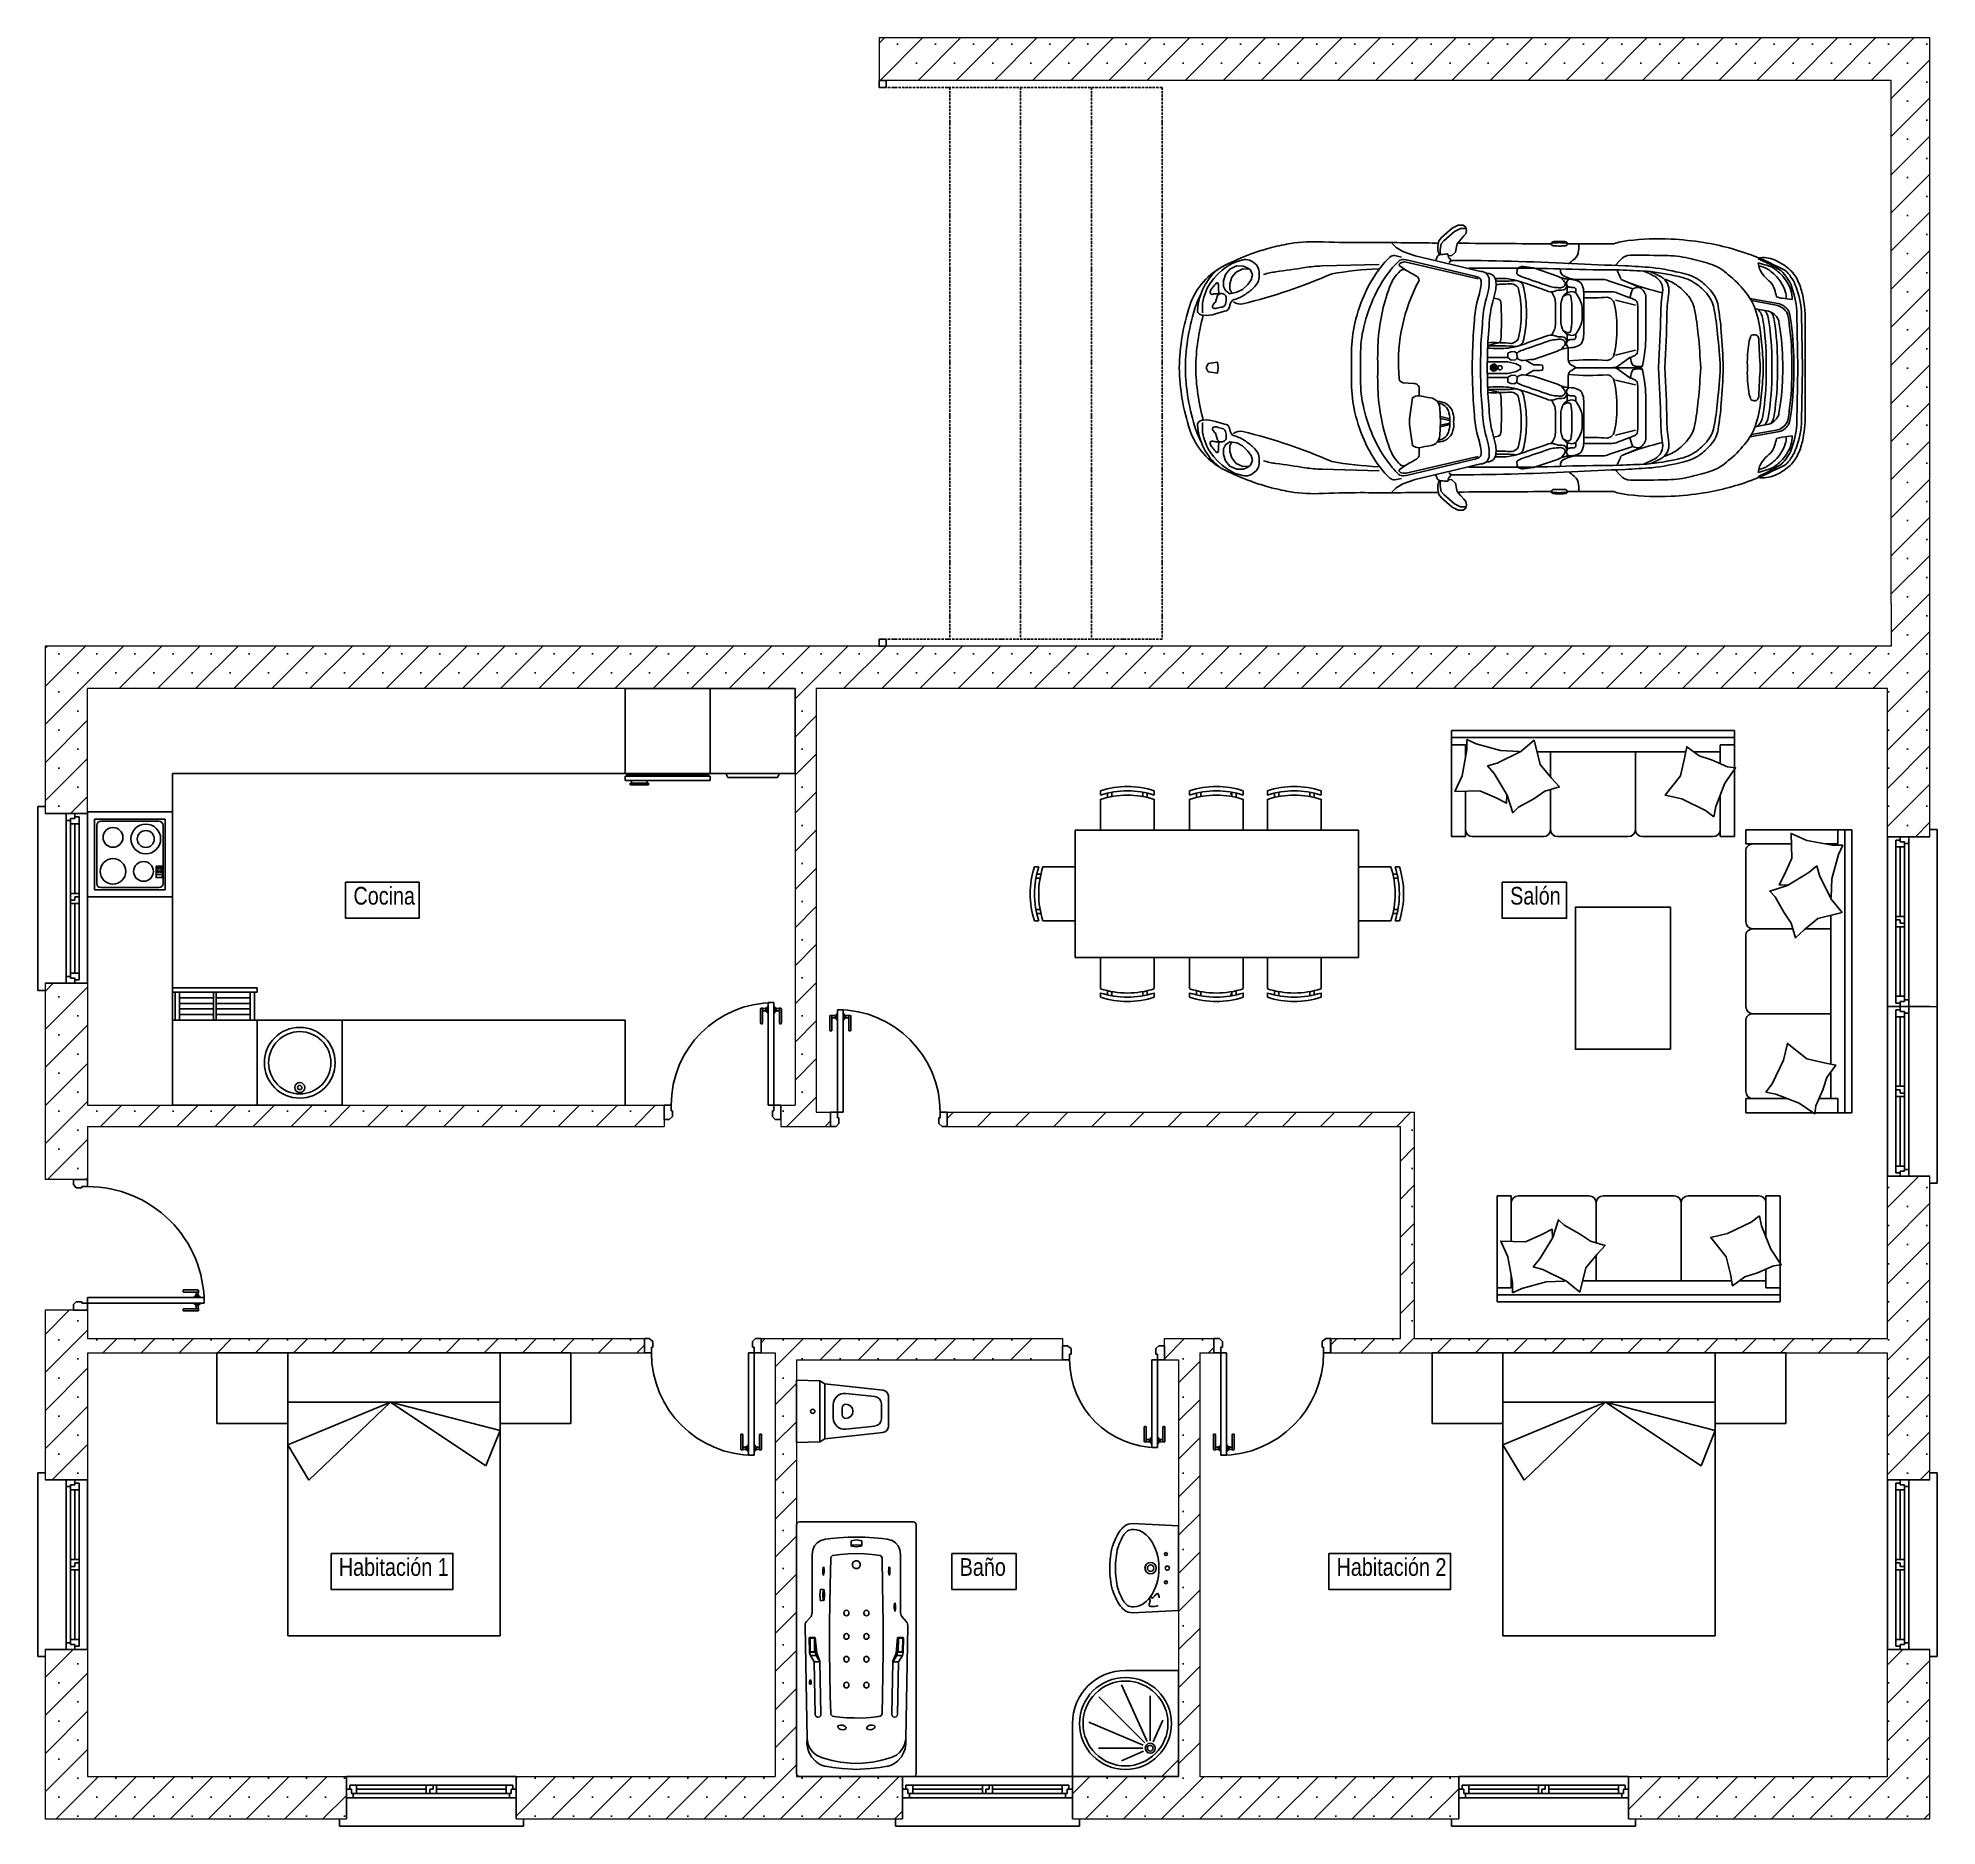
# Model space of a CAD drawing. Header units: millimetres. Extents: x 712192 to 1044287, y 40211 to 168571.
# Drawn here: x 1034681 to 1044287, y 109638 to 118685 of the extents above; entities that cross this region are included whole.
import ezdxf

# ---------------------------------------------------------------- set-up
doc = ezdxf.new("R2010")
doc.units = ezdxf.units.MM
doc.linetypes.add('ACAD_ISO10W100', pattern=[18, 12, -3, 0, -3])
for name, color, linetype in [('Aparatos', 200, 'Continuous'), ('Carpinteria', 14, 'Continuous'), ('Cerramiento', 7, 'Continuous'), ('Cristal', 4, 'Continuous'), ('Fina', 2, 'Continuous'), ('muebles', 40, 'Continuous'), ('Sombreado muros', 30, 'Continuous'), ('Textos', 5, 'Continuous')]:
    doc.layers.add(name, color=color, linetype=linetype)
doc.layers.add('Edificaciones', color=6, linetype='Continuous', lineweight=18)
doc.styles.add('basico', font='arial.ttf', dxfattribs={"width": 0.8})
pattern_1 = [(45, (270544.93, 3236.83), (-96.421919, 96.421919), []), (45, (270641.35, 3236.83), (-96.421919, 96.421919), [0, -136.361185])]

msp = doc.modelspace()

# ---------------------------------------------------------------- texts
at = {"layer": 'Textos', "style": 'basico', "width": 0.8}
for s, height, p in [('Cocina', 89.48, (1036276.3, 114299.8)), ('Salón', 89.48, (1042127.3, 114299.8)), ('Habitación 1', 89.476, (1036202.4, 110903.5)), ('Baño', 89.48, (1039342.8, 110903.5)), ('Habitación 2', 89.476, (1041249.3, 110903.5))]:
    msp.add_text(s, height=height, dxfattribs=at).set_placement(p)

# ---------------------------------------------------------------- blocks, each defined once
blk = doc.blocks.new('p825')
at = {"layer": 'Carpinteria'}
for p, q in [((0.04, 0.825), (0, 0.825)), ((0, 0.825), (0, 0)), ((0.04, 0), (0.04, 0.825)), ((-0.054, 0.68), (-0.054, 0.78)), ((-0.039, 0.785), (-0.049, 0.785)), ((-0.044, 0.675), (-0.049, 0.675)), ((-0.039, 0.68), (-0.039, 0.785)), ((-0.007, 0.785), (-0.017, 0.785)), ((-0.017, 0.765), (-0.017, 0.785)), ((-0.007, 0.765), (-0.017, 0.765)), ((-0.007, 0.754), (-0.007, 0.796)), ((0, 0.796), (-0.007, 0.796)), ((0, 0.754), (-0.007, 0.754)), ((0.04, 0.796), (0.047, 0.796)), ((0.04, 0.754), (0.047, 0.754)), ((0.047, 0.754), (0.047, 0.796)), ((0.047, 0.785), (0.057, 0.785)), ((0.047, 0.765), (0.057, 0.765)), ((0.057, 0.765), (0.057, 0.785)), ((0.079, 0.785), (0.089, 0.785)), ((0.079, 0.68), (0.079, 0.785)), ((0.084, 0.675), (0.089, 0.675)), ((0.094, 0.68), (0.094, 0.78)), ((-0.05, 0), (0, 0)), ((0, 0), (0.04, 0)), ((0, 0), (0, -0.04)), ((0.825, 0), (0.875, 0)), ((0.825, 0), (0.825, -0.04)), ((-0.01, -0.1), (-0.05, -0.1)), ((0.01, -0.08), (-0.01, -0.1)), ((0, -0.04), (0.01, -0.04)), ((0.01, -0.04), (0.01, -0.05)), ((0.01, -0.05), (0.01, -0.06)), ((0.01, -0.06), (0.01, -0.08)), ((0.825, -0.04), (0.815, -0.04)), ((0.815, -0.04), (0.815, -0.05)), ((0.815, -0.05), (0.815, -0.06)), ((0.815, -0.06), (0.815, -0.08)), ((0.815, -0.08), (0.84, -0.1)), ((0.86, -0.1), (0.84, -0.1)), ((0.86, -0.1), (0.875, -0.1))]:
    blk.add_line(p, q, dxfattribs=at)
for centre, radius, start, end in [((0, 0), 0.825, 0, 90), ((-0.049, 0.78), 0.005, 90, 180), ((-0.049, 0.68), 0.005, 180, 270), ((-0.044, 0.68), 0.005, 270, 0), ((-0.028, 0.812), 0.0294, 248.0255, 291.9745), ((-0.028, 0.738), 0.0294, 68.0255, 111.9745), ((0.068, 0.812), 0.0294, 248.0255, 291.9745), ((0.068, 0.738), 0.0294, 68.0255, 111.9745), ((0.084, 0.68), 0.005, 180, 270), ((0.089, 0.78), 0.005, 0, 90), ((0.089, 0.68), 0.005, 270, 0)]:
    blk.add_arc(centre, radius, start, end, dxfattribs=at)
at = {"layer": 'Cerramiento'}
for p, q in [((-0.05, 0), (-0.05, -0.1)), ((0.875, 0), (0.875, -0.1))]:
    blk.add_line(p, q, dxfattribs=at)
blk = doc.blocks.new('p725')
at = {"layer": 'Carpinteria'}
for p, q in [((-0.054, 0.58), (-0.054, 0.68)), ((-0.039, 0.685), (-0.049, 0.685)), ((-0.039, 0.58), (-0.039, 0.685)), ((-0.007, 0.685), (-0.017, 0.685)), ((-0.017, 0.665), (-0.017, 0.685)), ((-0.007, 0.654), (-0.007, 0.696)), ((0, 0.696), (-0.007, 0.696)), ((0.04, 0.725), (0, 0.725)), ((0, 0.725), (0, -0.04)), ((0.04, 0), (0.04, 0.725)), ((0.04, 0.696), (0.047, 0.696)), ((0.047, 0.654), (0.047, 0.696)), ((0.047, 0.685), (0.057, 0.685)), ((0.057, 0.665), (0.057, 0.685)), ((0.079, 0.685), (0.089, 0.685)), ((0.079, 0.58), (0.079, 0.685)), ((0.094, 0.58), (0.094, 0.68)), ((-0.044, 0.575), (-0.049, 0.575)), ((-0.007, 0.665), (-0.017, 0.665)), ((0, 0.654), (-0.007, 0.654)), ((0.04, 0.654), (0.047, 0.654)), ((0.047, 0.665), (0.057, 0.665)), ((0.084, 0.575), (0.089, 0.575)), ((-0.05, 0), (0, 0)), ((0, 0), (0.04, 0)), ((0.725, 0), (0.775, 0)), ((0.725, 0), (0.725, -0.04)), ((-0.01, -0.1), (-0.05, -0.1)), ((0.01, -0.08), (-0.01, -0.1)), ((0, -0.04), (0.01, -0.04)), ((0.01, -0.04), (0.01, -0.08)), ((0.725, -0.04), (0.715, -0.04)), ((0.715, -0.04), (0.715, -0.08)), ((0.74, -0.1), (0.715, -0.08)), ((0.76, -0.1), (0.74, -0.1)), ((0.76, -0.1), (0.775, -0.1))]:
    blk.add_line(p, q, dxfattribs=at)
for centre, radius, start, end in [((-0.049, 0.68), 0.005, 90, 180), ((-0.028, 0.712), 0.0294, 248.0255, 291.9745), ((0, 0), 0.725, 0, 90), ((0.068, 0.712), 0.0294, 248.0255, 291.9745), ((0.089, 0.68), 0.005, 0, 90), ((-0.049, 0.58), 0.005, 180, 270), ((-0.044, 0.58), 0.005, 270, 0), ((-0.028, 0.638), 0.0294, 68.0255, 111.9745), ((0.068, 0.638), 0.0294, 68.0255, 111.9745), ((0.084, 0.58), 0.005, 180, 270), ((0.089, 0.58), 0.005, 270, 0)]:
    blk.add_arc(centre, radius, start, end, dxfattribs=at)
at = {"layer": 'Cerramiento'}
for p, q in [((-0.05, 0), (-0.05, -0.1)), ((0.775, -0.1), (0.775, 0))]:
    blk.add_line(p, q, dxfattribs=at)
blk = doc.blocks.new('ven2')
at = {"layer": 'Carpinteria'}
for p, q in [((0, 0.5), (0.04, 0.5)), ((0.04, 0.5), (0.04, 0.4)), ((1, 0.5), (0.04, 0.5)), ((0.96, 0.4), (0.96, 0.5)), ((0.96, 0.5), (1, 0.5)), ((0.04, 0.4), (0.03, 0.4)), ((0.03, 0.4), (0.03, 0.3)), ((0.06, 0.4), (0.04, 0.4)), ((0.06, 0.2), (0.06, 0.4)), ((0.47, 0.4), (0.06, 0.4)), ((0.47, 0.2), (0.47, 0.4)), ((0.47, 0.4), (0.53, 0.4)), ((0.51, 0.3), (0.51, 0.4)), ((0.53, 0.4), (0.53, 0.2)), ((0.94, 0.4), (0.53, 0.4)), ((0.96, 0.4), (0.94, 0.4)), ((0.94, 0.4), (0.94, 0.2)), ((0.97, 0.4), (0.96, 0.4)), ((0.97, 0.3), (0.97, 0.4)), ((0.03, 0.3), (0, 0.3)), ((0.02, 0.3), (0.02, 0.2)), ((0.49, 0.2), (0.49, 0.3)), ((0.49, 0.3), (0.51, 0.3)), ((1, 0.3), (0.97, 0.3)), ((0.98, 0.2), (0.98, 0.3)), ((0.02, 0.2), (0.06, 0.2)), ((0.49, 0.2), (0.06, 0.2)), ((0.53, 0.2), (0.49, 0.2)), ((0.94, 0.2), (0.53, 0.2)), ((0.94, 0.2), (0.98, 0.2))]:
    blk.add_line(p, q, dxfattribs=at)
at = {"layer": 'Cerramiento'}
for p, q in [((0, 1), (0, 0)), ((1, 0), (1, 1))]:
    blk.add_line(p, q, dxfattribs=at)
at = {"layer": 'Cristal'}
for p, q in [((0.47, 0.3), (0.06, 0.3)), ((0.53, 0.3), (0.94, 0.3))]:
    blk.add_line(p, q, dxfattribs=at)
blk = doc.blocks.new('Mesarec8')
at = {"layer": 'muebles'}
for p, q in [((-0.818, 0.73), (-0.818, 0.7)), ((-0.768, 0.684), (-0.768, 0.714)), ((-0.738, 0.72), (-0.738, 0.69)), ((-0.518, 0.72), (-0.518, 0.69)), ((-0.488, 0.684), (-0.488, 0.714)), ((-0.438, 0.73), (-0.438, 0.7)), ((-0.189, 0.73), (-0.189, 0.7)), ((-0.139, 0.684), (-0.139, 0.714)), ((-0.109, 0.72), (-0.109, 0.69)), ((0.098, 0.71), (0.114, 0.71)), ((0.111, 0.72), (0.111, 0.69)), ((0.141, 0.684), (0.141, 0.714)), ((0.191, 0.73), (0.191, 0.7)), ((0.361, 0.73), (0.361, 0.7)), ((0.411, 0.684), (0.411, 0.714)), ((0.441, 0.72), (0.441, 0.69)), ((0.661, 0.72), (0.661, 0.69)), ((0.691, 0.684), (0.691, 0.714)), ((0.741, 0.73), (0.741, 0.7)), ((-0.818, 0.67), (-0.818, 0.451)), ((-0.438, 0.67), (-0.438, 0.451)), ((-0.189, 0.67), (-0.189, 0.451)), ((0.191, 0.67), (0.191, 0.451)), ((0.361, 0.67), (0.361, 0.451)), ((0.741, 0.67), (0.741, 0.451)), ((0.454, 0.451), (-0.996, 0.451)), ((-0.996, 0.451), (-0.996, -0.449)), ((1.004, 0.451), (0.454, 0.451)), ((1.004, -0.449), (1.004, 0.451)), ((-1.285, 0.192), (-1.255, 0.192)), ((-1.239, 0.142), (-1.269, 0.142)), ((-1.225, 0.192), (-0.996, 0.192)), ((1.234, 0.192), (1.004, 0.192)), ((1.248, 0.142), (1.278, 0.142)), ((1.294, 0.192), (1.264, 0.192)), ((-1.275, 0.112), (-1.245, 0.112)), ((1.284, 0.112), (1.254, 0.112)), ((-1.275, -0.108), (-1.245, -0.108)), ((1.284, -0.108), (1.254, -0.108)), ((-1.285, -0.188), (-1.255, -0.188)), ((-1.239, -0.138), (-1.269, -0.138)), ((-1.225, -0.188), (-0.996, -0.188)), ((1.234, -0.188), (1.004, -0.188)), ((1.248, -0.138), (1.278, -0.138)), ((1.294, -0.188), (1.264, -0.188)), ((-0.996, -0.449), (1.004, -0.449)), ((-0.818, -0.668), (-0.818, -0.449)), ((-0.438, -0.668), (-0.438, -0.449)), ((-0.189, -0.668), (-0.189, -0.449)), ((0.191, -0.668), (0.191, -0.449)), ((0.361, -0.668), (0.361, -0.449)), ((0.741, -0.668), (0.741, -0.449)), ((-0.818, -0.728), (-0.818, -0.698)), ((-0.768, -0.682), (-0.768, -0.712)), ((-0.738, -0.719), (-0.738, -0.689)), ((-0.518, -0.719), (-0.518, -0.689)), ((-0.488, -0.682), (-0.488, -0.712)), ((-0.438, -0.728), (-0.438, -0.698)), ((-0.189, -0.728), (-0.189, -0.698)), ((-0.139, -0.682), (-0.139, -0.712)), ((-0.109, -0.719), (-0.109, -0.689)), ((0.098, -0.709), (0.114, -0.709)), ((0.111, -0.719), (0.111, -0.689)), ((0.141, -0.682), (0.141, -0.712)), ((0.191, -0.728), (0.191, -0.698)), ((0.361, -0.728), (0.361, -0.698)), ((0.411, -0.682), (0.411, -0.712)), ((0.441, -0.719), (0.441, -0.689)), ((0.661, -0.719), (0.661, -0.689)), ((0.691, -0.682), (0.691, -0.712)), ((0.741, -0.728), (0.741, -0.698))]:
    blk.add_line(p, q, dxfattribs=at)
for centre, start, end in [((-0.628, 0.143), 72.0547, 107.9453), ((-0.628, 0.113), 72.0547, 107.9453), ((-0.628, 0.083), 72.0547, 107.9453), ((0.001, 0.143), 72.0547, 107.9453), ((0.001, 0.113), 72.0547, 107.9453), ((0.001, 0.083), 72.0547, 107.9453), ((0.551, 0.143), 72.0547, 107.9453), ((0.551, 0.113), 72.0547, 107.9453), ((0.551, 0.083), 72.0547, 107.9453), ((-0.698, 0.002), 162.0547, 197.9453), ((-0.668, 0.002), 162.0547, 197.9453), ((-0.638, 0.002), 162.0547, 197.9453), ((0.647, 0.002), 342.0547, 17.9453), ((0.677, 0.002), 342.0547, 17.9453), ((0.707, 0.002), 342.0547, 17.9453), ((-0.628, -0.082), 252.0547, 287.9453), ((0.001, -0.082), 252.0547, 287.9453), ((0.551, -0.082), 252.0547, 287.9453), ((-0.628, -0.112), 252.0547, 287.9453), ((-0.628, -0.142), 252.0547, 287.9453), ((0.001, -0.112), 252.0547, 287.9453), ((0.001, -0.142), 252.0547, 287.9453), ((0.551, -0.112), 252.0547, 287.9453), ((0.551, -0.142), 252.0547, 287.9453)]:
    blk.add_arc(centre, 0.617, start, end, dxfattribs=at)
blk = doc.blocks.new('Sofa3')
at = {"layer": 'muebles'}
for p, q in [((0.1, 1), (0, 1)), ((0, 1), (0, -1)), ((0.05, -1), (0.05, 1)), ((0.1, 0.9), (0.1, 1)), ((0.1, 1), (0.75, 1)), ((0.75, 1), (0.75, 0.9)), ((0.15, 0.9), (0.1, 0.9)), ((0.15, 0.9), (0.233, 0.9)), ((0.15, 0.712), (0.15, 0.9)), ((0.456, 0.9), (0.7, 0.9)), ((0.75, 0.9), (0.7, 0.9)), ((0.75, 0.85), (0.75, 0.35)), ((0.15, 0.3), (0.15, 0.656)), ((0.15, 0.3), (0.15, -0.35)), ((0.7, 0.3), (0.15, 0.3)), ((0.75, 0.25), (0.75, -0.25)), ((0.329, -0.3), (0.15, -0.3)), ((0.15, -0.396), (0.15, -0.35)), ((0.7, -0.3), (0.417, -0.3)), ((0.75, -0.85), (0.75, -0.35)), ((0.1, -0.9), (0.1, -1)), ((0.185, -0.9), (0.1, -0.9)), ((0.15, -0.9), (0.15, -0.893)), ((0.7, -0.9), (0.428, -0.9)), ((0.75, -0.9), (0.7, -0.9)), ((0.75, -1), (0.75, -0.9)), ((0.1, -1), (0, -1)), ((0.1, -1), (0.75, -1))]:
    blk.add_line(p, q, dxfattribs=at)
for points in [[(0.609, 0.854), (0.537, 0.868), (0.372, 0.933), (0.263, 1.008), (0.256, 0.952), (0.206, 0.839), (0.178, 0.75), (0.114, 0.663), (0.196, 0.648), (0.319, 0.619), (0.456, 0.51), (0.483, 0.629), (0.564, 0.796)], [(0.249, -0.746), (0.304, -0.698), (0.456, -0.606), (0.581, -0.566), (0.542, -0.526), (0.482, -0.418), (0.429, -0.341), (0.399, -0.237), (0.337, -0.293), (0.24, -0.373), (0.069, -0.416), (0.147, -0.51), (0.23, -0.676)]]:
    blk.add_lwpolyline(points, close=True, dxfattribs=at)
for points in [[(0.063, -0.891), (0.094, -0.825), (0.142, -0.654), (0.147, -0.523), (0.156, -0.527)], [(0.451, -0.609), (0.513, -0.61), (0.476, -0.685), (0.425, -0.8), (0.43, -0.975), (0.319, -0.925), (0.137, -0.891), (0.063, -0.891)]]:
    blk.add_lwpolyline(points, dxfattribs=at)
for centre, start, end in [((0.7, 0.85), 0, 90), ((0.7, 0.35), 270, 0), ((0.7, 0.25), 0, 90), ((0.7, -0.25), 270, 0), ((0.7, -0.35), 0, 90), ((0.7, -0.85), 270, 0)]:
    blk.add_arc(centre, 0.05, start, end, dxfattribs=at)
blk = doc.blocks.new('A$C6C6F5C99')
at = {"layer": 'Carpinteria', "rotation": 180}
blk.add_blockref('Sofa3', (0, -1), dxfattribs=at)
blk = doc.blocks.new('A$C6A3A366F')
at = {"layer": 'Carpinteria', "rotation": 270}
blk.add_blockref('Sofa3', (-1, 0), dxfattribs=at)
blk = doc.blocks.new('LAVAVAJI')
at = {"layer": 'Aparatos'}
for p, q in [((0.05, 0.3), (0, 0.3)), ((0, 0.3), (0, -0.3)), ((0.6, 0.3), (0.05, 0.3)), ((0.6, -0.3), (0.6, 0.3)), ((0.8, 0.28), (0.6, 0.28)), ((0.8, 0.3), (0.83, 0.3)), ((0.8, -0.3), (0.8, 0.3)), ((0.83, 0.3), (0.83, -0.3)), ((0.6, 0.25), (0.8, 0.25)), ((0.64, 0.25), (0.64, 0.01)), ((0.68, 0.25), (0.68, 0.01)), ((0.72, 0.25), (0.72, 0.01)), ((0.76, 0.25), (0.76, 0.01)), ((0.6, 0.01), (0.8, 0.01)), ((0.8, -0.01), (0.6, -0.01)), ((0.64, -0.01), (0.64, -0.25)), ((0.68, -0.01), (0.68, -0.25)), ((0.72, -0.01), (0.72, -0.25)), ((0.76, -0.01), (0.76, -0.25)), ((0.8, -0.25), (0.6, -0.25)), ((0.05, -0.3), (0, -0.3)), ((0.05, -0.3), (0.6, -0.3)), ((0.6, -0.28), (0.8, -0.28)), ((0.83, -0.3), (0.8, -0.3))]:
    blk.add_line(p, q, dxfattribs=at)
blk = doc.blocks.new('A$C33595BBA')
at = {"layer": 'Carpinteria'}
blk.add_blockref('LAVAVAJI', (0, -0.3), dxfattribs=at)
blk = doc.blocks.new('Fregadred')
at = {"layer": 'Aparatos'}
for p, q in [((0.3, 0.3), (0, 0.3)), ((0, 0.3), (0, -0.3)), ((0.6, 0.3), (0.3, 0.3)), ((0.6, -0.3), (0.6, 0.3)), ((0, -0.3), (0.6, -0.3))]:
    blk.add_line(p, q, dxfattribs=at)
for centre, radius in [((0.3, 0), 0.25), ((0.3, 0), 0.22), ((0.125, 0), 0.035), ((0.125, 0), 0.015)]:
    blk.add_circle(centre, radius, dxfattribs=at)
blk = doc.blocks.new('A$C379A1ADD')
at = {"layer": 'Carpinteria'}
blk.add_blockref('Fregadred', (0, -0.3), dxfattribs=at)
blk = doc.blocks.new('vitro2')
at = {"layer": 'Aparatos'}
for p, q in [((0, 0.3), (0, -0.3)), ((0, 0.3), (0.6, 0.3)), ((0.6, 0.3), (0.6, -0.3)), ((0.05, 0.25), (0.55, 0.25)), ((0.05, 0.25), (0.05, -0.25)), ((0.065, 0.205), (0.065, -0.205)), ((0.095, 0.235), (0.505, 0.235)), ((0.535, 0.205), (0.535, -0.205)), ((0.55, 0.25), (0.55, -0.25)), ((0.05, -0.25), (0.55, -0.25)), ((0.095, -0.235), (0.505, -0.235)), ((0.442, -0.205), (0.443, -0.191)), ((0.442, -0.205), (0.443, -0.219)), ((0.444, -0.205), (0.443, -0.191)), ((0.444, -0.205), (0.443, -0.219)), ((0, -0.3), (0.6, -0.3))]:
    blk.add_line(p, q, dxfattribs=at)
blk.add_lwpolyline([(0.383, -0.185), (0.464, -0.185), (0.464, -0.227), (0.383, -0.227)], close=True, dxfattribs=at)
for centre, radius in [((0.18, 0.12), 0.07), ((0.42, 0.12), 0.09), ((0.191, -0.112), 0.105), ((0.191, -0.112), 0.06), ((0.42, -0.096), 0.07), ((0.399, -0.197), 0.00591), ((0.399, -0.215), 0.00591), ((0.421, -0.197), 0.00591), ((0.421, -0.215), 0.00591)]:
    blk.add_circle(centre, radius, dxfattribs=at)
for centre, start, end in [((0.095, 0.205), 90, 180), ((0.505, 0.205), 0, 90), ((0.095, -0.205), 180, 270), ((0.505, -0.205), 270, 0)]:
    blk.add_arc(centre, 0.03, start, end, dxfattribs=at)
blk = doc.blocks.new('A$C6AA03425')
at = {"layer": 'Carpinteria', "rotation": 180}
blk.add_blockref('vitro2', (0.6, 0.3), dxfattribs=at)
blk = doc.blocks.new('Frigo')
at = {"layer": 'Aparatos'}
for p, q in [((0, 0.3), (0.6, 0.3)), ((0, 0.3), (0, -0.3)), ((0.6, 0.289), (0.6, 0.3)), ((0.6, 0.289), (0.62, 0.289)), ((0.6, -0.288), (0.6, 0.288)), ((0.608, -0.288), (0.608, 0.288)), ((0.614, -0.288), (0.614, 0.288)), ((0.65, 0.3), (0.62, 0.3)), ((0.62, 0.289), (0.62, 0.3)), ((0.62, -0.288), (0.62, 0.288)), ((0.65, -0.3), (0.65, 0.3)), ((0.67, 0.255), (0.65, 0.255)), ((0.67, 0.145), (0.65, 0.145)), ((0.67, 0.265), (0.67, 0.135)), ((0.68, 0.265), (0.67, 0.265)), ((0.67, 0.135), (0.68, 0.135)), ((0.68, 0.264), (0.68, 0.265)), ((0.68, 0.135), (0.68, 0.264)), ((0.6, -0.3), (0, -0.3)), ((0.6, -0.288), (0.62, -0.288)), ((0.6, -0.3), (0.6, -0.288)), ((0.62, -0.3), (0.62, -0.288)), ((0.62, -0.3), (0.65, -0.3))]:
    blk.add_line(p, q, dxfattribs=at)
blk = doc.blocks.new('LAVAD')
at = {"layer": 'Aparatos'}
for p, q in [((0, -0.3), (0, 0.3)), ((0, 0.3), (0.6, 0.3)), ((0.6, 0.3), (0.6, -0.3)), ((0.6, 0.19), (0.63, 0.175)), ((0.63, -0.175), (0.63, 0.175)), ((0.6, -0.19), (0.63, -0.175)), ((0.6, -0.3), (0, -0.3))]:
    blk.add_line(p, q, dxfattribs=at)
blk = doc.blocks.new('Inodoro65')
at = {"layer": 'Aparatos'}
for p, q in [((0, -0.22), (0, 0.22)), ((0, 0.22), (0.165, 0.215)), ((0.165, 0.215), (0.2, 0.195)), ((0.165, -0.215), (0.165, 0.215)), ((0.2, 0.195), (0.61, 0.15)), ((0.2, -0.195), (0.2, 0.195)), ((0.26, 0.047), (0.26, -0.047)), ((0.324, -0.025), (0.324, 0.025)), ((0.349, 0.126), (0.555, 0.104)), ((0.6, 0.054), (0.6, -0.054)), ((0.65, -0.11), (0.65, 0.11)), ((0.349, -0.126), (0.555, -0.104)), ((0, -0.22), (0.165, -0.215)), ((0.165, -0.215), (0.2, -0.195)), ((0.2, -0.195), (0.61, -0.15))]:
    blk.add_line(p, q, dxfattribs=at)
blk.add_circle((0.115, 0), 0.015, dxfattribs=at)
for centre, radius, start, end in [((0.605, 0.105), 0.0452, 6.2635, 83.7365), ((0.34, 0.047), 0.08, 83.7365, 180), ((0.349, 0.025), 0.025, 90, 180), ((0.349, 0), 0.05, 270, 90), ((0.55, 0.054), 0.05, 0, 83.7365), ((0.34, -0.047), 0.08, 180, 276.2635), ((0.349, -0.025), 0.025, 180, 270), ((0.55, -0.054), 0.05, 276.2635, 0), ((0.605, -0.105), 0.0452, 276.2635, 353.7365)]:
    blk.add_arc(centre, radius, start, end, dxfattribs=at)
blk = doc.blocks.new('Lavabo63')
at = {"layer": 'Aparatos'}
for p, q in [((0, 0.299), (0.325, 0.315)), ((0, 0.299), (0, -0.299)), ((0, -0.299), (0.325, -0.315))]:
    blk.add_line(p, q, dxfattribs=at)
for points in [[(0.214, 0.22, -0.082123), (0.202, 0.221, -0.376745), (0.2, 0.223, -0.064681), (0.206, 0.248, 0.122242), (0.207, 0.262, 0.361309), (0.196, 0.271, 0.089422), (0.143, 0.264)], [(0.197, 0.199, 0.060239), (0.189, 0.212, 0.393803), (0.187, 0.213, 0.106497), (0.161, 0.187, -0.246866), (0.146, 0.179, -0.328706), (0.143, 0.182, -0.043261), (0.136, 0.21)]]:
    blk.add_lwpolyline(points, format="xyb", dxfattribs=at)
for centre, radius in [((0.079, 0), 0.015), ((0.089, 0.1), 0.01), ((0.197, 0), 0.04), ((0.197, 0), 0.023), ((0.089, -0.1), 0.01)]:
    blk.add_circle(centre, radius, dxfattribs=at)
for centre, radius, start, end in [((0.318, 0.173), 0.101, 70.9634, 112.5835), ((0.327, 0.223), 0.0919, 50.6342, 91.41), ((0.339, 0.236), 0.0352, 37.8319, 70.9634), ((0.314, 0.207), 0.113, 39.4039, 50.6342), ((0.138, 0.063), 0.34, 16.1954, 39.4039), ((0.475, 0.011), 0.336, 144.2155, 181.8251), ((0.347, 0.104), 0.177, 112.5835, 144.2155), ((0.429, 0.305), 0.0784, 217.8319, 228.3905), ((0.327, 0.191), 0.0745, 27.6798, 48.3905), ((-0.514, -0.25), 1.024, 25.1719, 27.6798), ((0.184, 0.078), 0.253, 15.2339, 25.1719), ((-0.034, 0.019), 0.479, 357.7692, 15.2339), ((-0.024, 0.015), 0.51, 358.2747, 16.1954), ((0.475, -0.011), 0.336, 178.1749, 215.7845), ((-0.024, -0.015), 0.51, 343.8046, 1.7253), ((-0.034, -0.019), 0.479, 344.7661, 2.2308), ((0.347, -0.104), 0.177, 215.7845, 247.4165), ((0.318, -0.173), 0.101, 247.4165, 289.0366), ((0.339, -0.236), 0.0352, 289.0366, 322.1681), ((0.429, -0.305), 0.0784, 131.6095, 142.1681), ((0.327, -0.191), 0.0745, 311.6095, 332.3202), ((-0.514, 0.25), 1.024, 332.3202, 334.8281), ((0.138, -0.063), 0.34, 320.5961, 343.8046), ((0.184, -0.078), 0.253, 334.8281, 344.7661), ((0.327, -0.223), 0.0919, 268.59, 309.3658), ((0.314, -0.207), 0.113, 309.3658, 320.5961)]:
    blk.add_arc(centre, radius, start, end, dxfattribs=at)
blk = doc.blocks.new('CAMA150')
at = {"layer": 'muebles'}
for p, q in [((0, -0.75), (0, 0.75)), ((0, 0.75), (2, 0.75)), ((0.35, 0.75), (0.35, -0.75)), ((0.65, 0.75), (0.35, 0.025)), ((0.65, 0.75), (0.9, 0.6)), ((2, 0.75), (2, -0.75)), ((0.35, 0.025), (0.9, 0.6)), ((0.35, 0.025), (0.549, -0.75)), ((0.8, -0.65), (0.35, 0.025)), ((0.549, -0.75), (0.8, -0.65)), ((2, -0.75), (0, -0.75))]:
    blk.add_line(p, q, dxfattribs=at)
blk = doc.blocks.new('Carrera911plt')
at = {"layer": 'muebles'}
for p, q in [((-1.883, 0.769), (-1.88, 0.777)), ((-0.59, 0.554), (-0.59, 0.528)), ((-1.027, 0.454), (-1.028, 0.427)), ((-1.028, 0.139), (-1.028, 0.427)), ((-0.87, 0.479), (-1.011, 0.443)), ((-0.635, 0.411), (-0.635, 0.384)), ((-0.562, 0.411), (-0.562, 0.384)), ((-0.484, 0.411), (-0.484, 0.384)), ((-0.062, 0.442), (-0.064, 0.333)), ((-0.059, 0.474), (-0.062, 0.442)), ((-0.045, 0.485), (-0.059, 0.474)), ((-0.011, 0.492), (-0.045, 0.485)), ((0.299, 0.403), (0.365, 0.418)), ((0.299, 0.392), (0.365, 0.406)), ((-0.635, 0.356), (-0.635, 0.384)), ((-0.562, 0.356), (-0.562, 0.384)), ((-0.484, 0.356), (-0.484, 0.384)), ((-0.062, 0.219), (-0.064, 0.333)), ((0.299, 0.373), (0.365, 0.359)), ((0.299, 0.362), (0.365, 0.347)), ((-1.027, 0.113), (-1.028, 0.139)), ((-0.59, 0.213), (-0.59, 0.239)), ((-0.059, 0.186), (-0.062, 0.219)), ((-0.045, 0.175), (-0.059, 0.186)), ((0.032, 0.158), (-0.045, 0.175)), ((-0.87, 0.088), (-1.011, 0.123)), ((-0.592, 0.001), (-0.846, 0.001)), ((-0.011, 0.006), (-0.04, 0.006)), ((-1.027, -0.111), (-1.028, -0.138)), ((-0.87, -0.087), (-1.011, -0.122)), ((-0.011, -0.005), (-0.04, -0.005)), ((-1.028, -0.138), (-1.028, -0.426)), ((-0.59, -0.212), (-0.59, -0.238)), ((-0.062, -0.217), (-0.064, -0.332)), ((-0.059, -0.185), (-0.062, -0.217)), ((-0.045, -0.174), (-0.059, -0.185)), ((0.032, -0.157), (-0.045, -0.174)), ((-0.635, -0.355), (-0.635, -0.382)), ((-0.635, -0.41), (-0.635, -0.382)), ((-0.562, -0.355), (-0.562, -0.382)), ((-0.562, -0.41), (-0.562, -0.382)), ((-0.484, -0.355), (-0.484, -0.382)), ((-0.484, -0.41), (-0.484, -0.382)), ((-0.062, -0.44), (-0.064, -0.332)), ((-1.027, -0.452), (-1.028, -0.426)), ((-0.87, -0.477), (-1.011, -0.442)), ((-0.59, -0.553), (-0.59, -0.526)), ((-0.059, -0.473), (-0.062, -0.44)), ((-0.045, -0.484), (-0.059, -0.473)), ((-0.011, -0.491), (-0.045, -0.484)), ((-1.883, -0.767), (-1.88, -0.775))]:
    blk.add_line(p, q, dxfattribs=at)
for points in [[(0.311, 0.791), (0.285, 0.793), (0.26, 0.817), (0.254, 0.854), (0.249, 0.877), (0.225, 0.904), (0.201, 0.931), (0.188, 0.947), (0.182, 0.97), (0.186, 0.993), (0.206, 1.007), (0.24, 1.007), (0.284, 0.986), (0.36, 0.92), (0.378, 0.898), (0.386, 0.859), (0.384, 0.831, -0.22161), (0.368, 0.799, -0.22161)], [(0.184, 0.98), (0.19, 0.985), (0.224, 0.985), (0.267, 0.964), (0.343, 0.898), (0.362, 0.875), (0.369, 0.837), (0.368, 0.808, -0.062527), (0.366, 0.798, -0.062527)], [(-2.193, 0.001), (-2.185, 0.375, -0.076537), (-2.153, 0.555, -0.086757), (-2.092, 0.667, -0.10675), (-2.057, 0.695), (-2.015, 0.716, -0.003982), (-1.931, 0.755, -0.016266), (-1.85, 0.79, -0.052049), (-1.494, 0.886, -0.02824), (-1.263, 0.91, -0.041393), (-0.959, 0.899, -0.048157), (-0.858, 0.877), (-0.532, 0.877)], [(-0.539, 0.734, 0.024615), (-0.58, 0.769, -0.223398), (-0.61, 0.828, 0.00021), (-0.612, 0.877, 0.00021)], [(-0.532, 0.877, -0.3707), (-0.511, 0.891, 0.000614), (-0.474, 0.893)], [(-0.532, 0.877, 0.370699), (-0.511, 0.862, -0.000614), (-0.474, 0.861)], [(-0.53, 0.873, -0.309042), (-0.511, 0.883, 0.000614), (-0.474, 0.885)], [(-0.416, 0.877, 0.3707), (-0.437, 0.891, -0.000614), (-0.474, 0.893)], [(-0.418, 0.873, 0.309042), (-0.437, 0.883, -0.000614), (-0.474, 0.885)], [(-0.416, 0.877, -0.3707), (-0.437, 0.862, 0.000614), (-0.474, 0.861)], [(-0.416, 0.877, 0.002126), (0.245, 0.88)], [(0.381, 0.882, 0.000281), (0.469, 0.883, -0.004665), (0.933, 0.884, 0.006938), (1.229, 0.891, -0.055982), (1.454, 0.873, -0.021498), (1.594, 0.84, -0.021353), (1.704, 0.804, -0.022762), (1.887, 0.726, -0.203444), (2.138, 0.439, -0.07526), (2.212, 0.001, -0.07526)], [(-2.212, -0.001), (-2.212, 0.338, -0.055426), (-2.191, 0.522, -0.059428), (-2.157, 0.619, -0.097452), (-2.095, 0.7, -0.082707), (-1.994, 0.763, -0.136156), (-1.879, 0.777, 0.047635)], [(-2.16, 0.001), (-2.152, 0.381, -0.076537), (-2.12, 0.56, -0.119374), (-2.054, 0.672, -0.071149), (-2.021, 0.698), (-1.982, 0.721, -0.003982), (-1.898, 0.761, -0.005807), (-1.882, 0.769, -0.004362)], [(-2.119, 0.483), (-2.049, 0.492, 0.060338), (-2.009, 0.502, -0.005591), (-1.995, 0.554, -0.137482), (-1.965, 0.604, 0.014112), (-1.921, 0.648, 0.101805), (-1.889, 0.7, 0.064537), (-1.88, 0.741, 0.064537)], [(-2.119, 0.483, -0.075551), (-2.11, 0.547, -0.072826), (-2.08, 0.612, -0.056103), (-2.039, 0.662, -0.027417), (-2.001, 0.694, -0.098085), (-1.941, 0.724, 0.002459), (-1.88, 0.741, 0.002459)], [(-2.079, 0.488, -0.060664), (-2.07, 0.539, -0.072826), (-2.04, 0.604, -0.056103), (-1.999, 0.654, -0.027417), (-1.961, 0.686, -0.098085), (-1.901, 0.716, 0.000743), (-1.883, 0.722)], [(-0.868, 0.723), (-0.905, 0.763, 0.209375), (-0.976, 0.795, 0.008786), (-1.241, 0.793, 0.052376), (-1.407, 0.771, 0.022093), (-1.552, 0.729, 0.108048), (-1.668, 0.658, 0.061356), (-1.782, 0.543, 0.068655), (-1.848, 0.441, 0.073523), (-1.895, 0.247, 0.014318), (-1.912, 0.073, 0.013039), (-1.915, 0.001, 0.013039)], [(0.292, 0.758, 0.013204), (-0.557, 0.736, -0.006823), (-0.938, 0.721, -0.002349), (-1.128, 0.708, 0.035892), (-1.354, 0.666, 0.099022), (-1.473, 0.613, 0.0549), (-1.547, 0.542, 0.134174), (-1.596, 0.437, 0.023136), (-1.618, 0.254, 0.011713), (-1.632, 0.001, 0.011713)], [(0.165, 0.704, 0.010667), (-0.52, 0.697, -0.006823), (-0.902, 0.691, -0.002349), (-1.092, 0.682, 0.035892), (-1.319, 0.645, 0.099022), (-1.439, 0.595, 0.0549), (-1.515, 0.525, 0.134174), (-1.566, 0.422, 0.023136), (-1.592, 0.239, 0.011039), (-1.611, 0.001, 0.011039)], [(-1.219, 0.001, -0.011415), (-1.234, 0.38, 0.034437), (-1.247, 0.532, -0.311257), (-1.194, 0.642, -0.036685), (-1.116, 0.68, -0.193774)], [(-1.174, 0.003, -0.011415), (-1.19, 0.382, 0.034437), (-1.203, 0.534, -0.311257), (-1.15, 0.644, -0.038052), (-1.069, 0.683, -0.193774)], [(-0.883, 0.691, -0.045215), (-0.895, 0.661), (-0.905, 0.638, -0.345557), (-0.922, 0.619), (-1.034, 0.571, 0.230283), (-1.085, 0.507), (-1.085, 0.226, 0.05775), (-1.061, 0.015, 0.221944), (-0.992, 0.017, 0.049345), (-0.975, 0.073, 0.049345)], [(-0.602, 0.624, 0.154428), (-0.494, 0.658, 0.279563), (-0.482, 0.686, -0.0411), (-0.482, 0.699, -0.0411)], [(-0.291, 0.707), (-0.461, 0.649, -0.113823), (-0.544, 0.625, -0.467977), (-0.528, 0.582, 0.412278), (-0.491, 0.549, -0.105935), (-0.442, 0.541, 0.220468), (-0.381, 0.545), (-0.246, 0.592, -0.006488), (-0.187, 0.612, -0.087388), (-0.042, 0.631, 0.002401), (-0.021, 0.63, 0.002401)], [(-0.291, 0.707, 0.024834), (-0.218, 0.715, -0.300381), (-0.175, 0.696), (-0.173, 0.664)], [(0.052, 0.672), (0.034, 0.667), (0.034, 0.667, 0.407429), (-0.026, 0.606, 0.069501), (-0.024, 0.553, 0.029071), (-0.007, 0.479, -0.062231), (0.022, 0.293, -0.024249), (0.034, 0.073, -0.017381), (0.036, 0.001, -0.017381)], [(0.545, 0.791), (0.081, 0.681), (0.081, 0.681, 0.407429), (0.022, 0.62, 0.069501), (0.024, 0.567, 0.029071), (0.041, 0.493, -0.062231), (0.07, 0.307, -0.024249), (0.082, 0.087, -0.020658), (0.084, 0.001, -0.020658)], [(0.597, 0.761), (0.124, 0.647, 0.053281), (0.096, 0.637, 0.257952), (0.079, 0.613, 0.069501), (0.08, 0.576, 0.029071), (0.096, 0.509, -0.06163), (0.128, 0.311, -0.023841), (0.139, 0.089, -0.020054), (0.142, 0.001, -0.020054)], [(0.099, 0.628), (0.608, 0.746, -0.184919), (0.648, 0.741, -0.243778), (0.659, 0.724), (0.61, 0.69)], [(0.307, 0.744), (0.293, 0.753), (0.298, 0.769), (0.309, 0.78), (0.311, 0.796, -0.504918), (0.325, 0.803, -0.045684), (0.373, 0.798, -0.242065), (0.39, 0.784, -0.032414), (0.399, 0.759, -0.143073)], [(0.366, 0.383), (0.371, 0.481, -0.352581), (0.434, 0.551, 0.008047), (0.517, 0.567), (0.517, 0.617, -0.270521), (0.535, 0.647, 0.000614), (0.61, 0.69, -0.331797), (0.651, 0.685, -0.11427), (0.726, 0.569, -0.074246), (0.807, 0.176, -0.021686), (0.809, 0.001, -0.021686)], [(0.597, 0.761), (0.625, 0.765, -0.220404), (0.66, 0.755, -0.037374), (0.707, 0.706, -0.064028), (0.831, 0.511, -0.05126), (0.908, 0.289, -0.061449), (0.931, 0.085, 0.008235), (0.931, 0.001, 0.008235)], [(0.642, 0.783), (0.688, 0.793, -0.220404), (0.723, 0.782, -0.037374), (0.77, 0.733, -0.064028), (0.894, 0.538, -0.05126), (0.971, 0.317, -0.061449), (0.994, 0.113, 0.010916), (0.995, 0.001, 0.008235)], [(0.8, 0.731), (1.203, 0.719, -0.03271), (1.324, 0.708, 0.00658), (1.529, 0.678, -0.040733), (1.616, 0.659, -0.249875)], [(0.806, 0.701, -0.028311), (1.135, 0.665, 0.046105), (1.763, 0.452, 0.219439), (1.828, 0.465, -0.325452)], [(1.818, 0.748), (1.763, 0.763, 0.15571), (1.716, 0.761, 0.128859), (1.667, 0.727, 0.172618), (1.648, 0.678, 0.012779), (1.648, 0.638, 0.149305), (1.663, 0.593, 0.057452), (1.697, 0.556, 0.039867), (1.758, 0.511, 0.038453), (1.79, 0.494, 0.044126), (1.835, 0.479), (1.846, 0.463, -0.151431), (1.855, 0.437, 0.389635), (1.893, 0.399), (1.955, 0.381, 0.094342), (2.044, 0.371, 0.108453), (2.068, 0.379, 0.290912), (2.083, 0.407, 0.205966), (1.933, 0.7, 0.700887)], [(1.818, 0.748, -0.118384), (1.984, 0.61, -0.125214), (2.047, 0.457, -0.057098), (2.047, 0.388, 1.07298)], [(-1.214, 0.628, 0.073848), (-1.302, 0.586, 0.0549), (-1.378, 0.516, 0.134174), (-1.429, 0.413, 0.023136), (-1.456, 0.23, 0.010631), (-1.473, 0.001, 0.010631)], [(-1.203, 0.53, 0.033935), (-0.958, 0.604, 0.033935)], [(-1.045, 0.565, -0.169354), (-0.992, 0.558, -0.056224), (-0.973, 0.494, -0.056224)], [(-0.992, 0.558), (-0.821, 0.615, -0.12452), (-0.783, 0.624)], [(-0.647, 0.384), (-0.647, 0.516, -0.053938), (-0.641, 0.57, -0.254764), (-0.603, 0.615, -0.092411), (-0.544, 0.625)], [(-0.563, 0.538, 0.242282), (-0.595, 0.522, 0.047081), (-0.622, 0.475, 0.10256), (-0.635, 0.411, 2.072365)], [(-0.528, 0.582, -0.326686), (-0.548, 0.569, -0.023531), (-0.576, 0.568, 0.359), (-0.59, 0.554)], [(-0.563, 0.538, -0.117989), (-0.52, 0.525, -0.175982), (-0.495, 0.494, -0.098855), (-0.484, 0.411, 1.01209)], [(-0.49, 0.631, 0.013286), (-0.51, 0.608, 0.337789), (-0.512, 0.582, 0.259224), (-0.481, 0.566, 0.021299), (-0.44, 0.569, 0.055963), (-0.396, 0.579, -0.002113), (-0.215, 0.641, 0.070451), (-0.177, 0.66, 0.094491), (-0.173, 0.664, 0.27987)], [(-0.171, 0.616, 0.195218), (-0.216, 0.588, 0.070006), (-0.241, 0.384, 0.070006)], [(-0.136, 0.594, 0.195218), (-0.182, 0.566, 0.070126), (-0.205, 0.384, 0.070126)], [(-0.025, 0.612, -0.022542), (-0.171, 0.616)], [(-0.027, 0.59, -0.016969), (-0.136, 0.594)], [(0.517, 0.567, -0.146365), (0.564, 0.552), (0.584, 0.403, -0.020696), (0.585, 0.383, -0.020696)], [(1.942, 0.603), (1.935, 0.586), (1.935, 0.558, -0.04992), (1.933, 0.539, 0.494644), (1.946, 0.524, -0.100112), (1.974, 0.52, 0.588914), (1.993, 0.537, 0.119485), (1.98, 0.563, -0.013341), (1.957, 0.591, 0.140517), (1.942, 0.603, -0.473723)], [(-1.821, 0.49), (-2.018, 0.455, 0.207319), (-2.091, 0.406, 0.101931), (-2.103, 0.375, 0.00876), (-2.112, 0.317, 0.038849), (-2.13, 0.001, 0.03739)], [(-1.831, 0.474), (-2.005, 0.443, 0.207319), (-2.079, 0.394, 0.101931), (-2.091, 0.363, 0.00876), (-2.099, 0.305, 0.03739), (-2.117, 0.001, 0.03739)], [(-1.857, 0.418), (-1.941, 0.403, 0.207319), (-2.014, 0.354, 0.101931), (-2.026, 0.323, 0.00876), (-2.035, 0.265, 0.032481), (-2.053, 0.001)], [(-1.922, 0.406, 0.056082), (-1.937, 0.387, 0.101931), (-1.95, 0.356, 0.00876), (-1.958, 0.298, 0.036536), (-1.976, 0.001, 0.036536)], [(-1.871, 0.415, 0.088206), (-1.897, 0.387, 0.101931), (-1.909, 0.356, 0.00876), (-1.918, 0.298, 0.036536), (-1.936, 0.001, 0.036536)], [(-1.027, 0.454, -0.234479), (-1.003, 0.482, -0.003885), (-0.973, 0.494, -0.003885)], [(-0.973, 0.494), (-0.884, 0.527, -0.12452), (-0.847, 0.536)], [(-0.812, 0.499, 0.195218), (-0.857, 0.471, 0.071933), (-0.88, 0.283, 0.070126)], [(-0.647, 0.494, -0.02547), (-0.812, 0.499)], [(-0.499, 0.504), (-0.521, 0.516, 0.238178), (-0.547, 0.516, 0.252188), (-0.556, 0.503, 0.013169), (-0.56, 0.468, 0.027186), (-0.562, 0.411, 0.027186)], [(-0.446, 0.384), (-0.446, 0.462, -0.199641), (-0.415, 0.536, 0.141935)], [(0.391, 0.526, 0.358011), (0.278, 0.445, 0.087142), (0.273, 0.383)], [(0.381, 0.514, 0.316561), (0.306, 0.445, 0.087142), (0.3, 0.383)], [(1.929, 0.522, 0.247528), (1.912, 0.526, 0.056791), (1.893, 0.518, 0.281439), (1.88, 0.495, 0.017622), (1.882, 0.462, 0.327274), (1.91, 0.43, -0.021137), (1.946, 0.42, 0.219354), (1.974, 0.424, 0.356278), (1.978, 0.435, 0.072558), (1.968, 0.452, 0.066843), (1.957, 0.463), (1.942, 0.511), (1.929, 0.522)], [(2.059, 0.522, -0.046386), (2.095, 0.439, -0.07526), (2.169, 0.001)], [(-1.968, 0.394, 0.0341), (-1.977, 0.382, 0.101931), (-1.99, 0.351, 0.00876), (-1.998, 0.293, 0.035895), (-2.016, 0.001, 0.035895)], [(-0.812, 0.051, -0.195218), (-0.857, 0.08, -0.066177), (-0.88, 0.283, -0.070126)], [(-0.647, 0.384), (-0.647, 0.251, 0.053938), (-0.641, 0.197, 0.254764), (-0.603, 0.152, 0.092411), (-0.544, 0.142)], [(-0.563, 0.229, -0.242282), (-0.595, 0.245, -0.047081), (-0.622, 0.292, -0.10256), (-0.635, 0.356, -2.072365)], [(-0.499, 0.263), (-0.521, 0.252, -0.238178), (-0.547, 0.251, -0.252188), (-0.556, 0.264, -0.013169), (-0.56, 0.299, -0.027186), (-0.562, 0.356, -0.027186)], [(-0.563, 0.229, 0.117989), (-0.52, 0.242, 0.175982), (-0.495, 0.273, 0.098855), (-0.484, 0.356, -1.01209)], [(-0.446, 0.383), (-0.446, 0.305, 0.199641), (-0.415, 0.231, -0.141935)], [(-0.171, 0.151, -0.195218), (-0.216, 0.179, -0.070006), (-0.241, 0.384, -0.070006)], [(-0.136, 0.173, -0.195218), (-0.182, 0.201, -0.070126), (-0.205, 0.384, -0.070126)], [(0.391, 0.24, -0.358011), (0.278, 0.32, -0.087142), (0.273, 0.383)], [(0.381, 0.251, -0.316561), (0.306, 0.32, -0.087142), (0.3, 0.383)], [(0.366, 0.383), (0.371, 0.284, 0.352581), (0.434, 0.214, -0.008047), (0.517, 0.199), (0.517, 0.148)], [(0.517, 0.199, 0.146365), (0.564, 0.213), (0.584, 0.362, 0.020696), (0.585, 0.383, 0.020696)], [(2.042, 0.371, -0.063252), (2.096, 0.001, -0.063252)], [(-1.894, 0.001, 0.004647), (-1.883, 0.204, -0.212789), (-1.871, 0.229, -0.225042), (-1.85, 0.234, -0.010282), (-1.835, 0.23, -0.358153), (-1.824, 0.216, 0.030605), (-1.815, 0.19), (-1.81, 0.152, -0.044318), (-1.803, 0.001, -0.044318)], [(-0.528, 0.185, 0.326686), (-0.548, 0.198, 0.023531), (-0.576, 0.2, -0.359), (-0.59, 0.213)], [(-0.291, 0.06), (-0.461, 0.118, 0.113823), (-0.544, 0.142, 0.467977), (-0.528, 0.185, -0.412278), (-0.491, 0.218, 0.105935), (-0.442, 0.226, -0.220468), (-0.381, 0.222), (-0.246, 0.175, 0.006488), (-0.187, 0.156, 0.087388), (-0.042, 0.136, -0.008359), (0.033, 0.138, -0.008359)], [(-0.49, 0.136, -0.013286), (-0.51, 0.159, -0.337789), (-0.512, 0.186, -0.259224), (-0.481, 0.202, -0.021299), (-0.44, 0.199, -0.055963), (-0.396, 0.189, 0.002113), (-0.215, 0.126, -0.070451), (-0.177, 0.107, -0.094491), (-0.173, 0.103, -0.27987)], [(0.034, 0.154, 0.031761), (-0.171, 0.151, 0.031761)], [(0.031, 0.177, 0.025901), (-0.136, 0.173)], [(0.517, 0.148, 0.460181), (0.554, 0.113), (0.629, 0.107, -0.361883), (0.658, 0.078, -0.136022), (0.54, -0.572, -0.015575)], [(-2.212, 0.002), (-2.212, -0.336, 0.055426), (-2.191, -0.52, 0.059428), (-2.157, -0.618, 0.097452), (-2.095, -0.698, 0.082707), (-1.994, -0.761, 0.136156), (-1.879, -0.775, -0.047635)], [(-2.193, 0.001), (-2.185, -0.374, 0.076537), (-2.153, -0.553, 0.086757), (-2.092, -0.666, 0.10675), (-2.057, -0.694), (-2.015, -0.714, 0.003982), (-1.931, -0.754, 0.016266), (-1.85, -0.788, 0.052049), (-1.494, -0.884, 0.02824), (-1.263, -0.908, 0.041393), (-0.959, -0.897, 0.048157), (-0.858, -0.875), (-0.532, -0.875)], [(-2.16, 0.001), (-2.152, -0.379, 0.076537), (-2.12, -0.559, 0.119374), (-2.054, -0.671, 0.071149), (-2.021, -0.697), (-1.982, -0.72, 0.003982), (-1.898, -0.759, 0.005807), (-1.882, -0.767, 0.004362)], [(-1.821, -0.489), (-2.018, -0.453, -0.207319), (-2.091, -0.405, -0.101931), (-2.103, -0.373, -0.00876), (-2.112, -0.316, -0.038849), (-2.13, 0.001, -0.03739)], [(-1.831, -0.473), (-2.005, -0.441, -0.207319), (-2.079, -0.393, -0.101931), (-2.091, -0.361, -0.00876), (-2.099, -0.304, -0.03739), (-2.117, 0.001, -0.03739)], [(-1.857, -0.416), (-1.941, -0.401, -0.207319), (-2.014, -0.353, -0.101931), (-2.026, -0.321, -0.00876), (-2.035, -0.264, -0.032481), (-2.053, 0.001)], [(-1.968, -0.392, -0.0341), (-1.977, -0.38, -0.101931), (-1.99, -0.349, -0.00876), (-1.998, -0.292, -0.035895), (-2.016, 0.001, -0.035895)], [(-1.922, -0.405, -0.056082), (-1.937, -0.386, -0.101931), (-1.95, -0.354, -0.00876), (-1.958, -0.297, -0.036536), (-1.976, 0.001, -0.036536)], [(-1.871, -0.414, -0.088206), (-1.897, -0.386, -0.101931), (-1.909, -0.354, -0.00876), (-1.918, -0.297, -0.036536), (-1.936, 0.001, -0.036536)], [(-0.868, -0.722), (-0.905, -0.762, -0.209375), (-0.976, -0.794, -0.008786), (-1.241, -0.791, -0.052376), (-1.407, -0.769, -0.022093), (-1.552, -0.728, -0.108048), (-1.668, -0.656, -0.061356), (-1.782, -0.542, -0.068655), (-1.848, -0.439, -0.073523), (-1.895, -0.245, -0.014318), (-1.912, -0.071, -0.013039), (-1.915, 0.001, -0.013039)], [(-1.894, 0.001, -0.004647), (-1.883, -0.203, 0.212789), (-1.871, -0.227, 0.225042), (-1.85, -0.232, 0.010282), (-1.835, -0.229, 0.358153), (-1.824, -0.215, -0.030605), (-1.815, -0.189), (-1.81, -0.151, 0.044318), (-1.803, 0.001, 0.044318)], [(0.292, -0.757, -0.013204), (-0.557, -0.735, 0.006823), (-0.938, -0.72, 0.002349), (-1.128, -0.707, -0.035892), (-1.354, -0.664, -0.099022), (-1.473, -0.611, -0.0549), (-1.547, -0.54, -0.134174), (-1.596, -0.436, -0.023136), (-1.618, -0.253, -0.011713), (-1.632, 0.001, -0.011713)], [(0.165, -0.702, -0.010667), (-0.52, -0.696, 0.006823), (-0.902, -0.69, 0.002349), (-1.092, -0.681, -0.035892), (-1.319, -0.643, -0.099022), (-1.439, -0.593, -0.0549), (-1.515, -0.524, -0.134174), (-1.566, -0.42, -0.023136), (-1.592, -0.238, -0.011039), (-1.611, 0.001, -0.011039)], [(-1.214, -0.626, -0.073848), (-1.302, -0.584, -0.0549), (-1.378, -0.515, -0.134174), (-1.429, -0.411, -0.023136), (-1.456, -0.229, -0.010631), (-1.473, 0.001, -0.010631)], [(-1.219, 0.001, 0.011415), (-1.234, -0.378, -0.034437), (-1.247, -0.53, 0.311257), (-1.194, -0.641, 0.036685), (-1.116, -0.678, 0.193774)], [(-1.061, 0.015, 0.353184), (-1.036, 0.001)], [(-1.061, -0.013, -0.353184), (-1.036, 0.001)], [(-1.036, 0.001), (-0.883, 0.001, -0.060517), (-0.841, 0.001)], [(-1.027, 0.113, 0.234479), (-1.003, 0.084, 0.003885), (-0.973, 0.072, 0.003885)], [(-0.997, 0.001), (-0.883, 0.001, 0.060517), (-0.841, 0.001)], [(-0.973, 0.072), (-0.884, 0.009, 0.137248), (-0.846, 0.001)], [(-0.973, -0.071), (-0.884, -0.008, -0.137248), (-0.846, 0.001)], [(-0.541, 0.049, 0.042022), (-0.812, 0.051)], [(-0.592, 0.001, 0.007409), (-0.55, 0.026, 0.250325), (-0.537, 0.069), (-0.537, 0.134)], [(-0.592, 0.001, -0.007409), (-0.55, -0.024, -0.250325), (-0.537, -0.068), (-0.537, -0.133)], [(-0.291, 0.06, -0.024834), (-0.218, 0.052, 0.300381), (-0.175, 0.071), (-0.173, 0.103), (-0.158, 0.114), (-0.13, 0.113), (-0.111, 0.103), (-0.109, 0.071), (-0.134, 0.054), (-0.164, 0.056), (-0.175, 0.068)], [(0.052, -0.671), (0.034, -0.666), (0.034, -0.666, -0.407429), (-0.026, -0.605, -0.069501), (-0.024, -0.552, -0.029071), (-0.007, -0.477, 0.062231), (0.022, -0.292, 0.024249), (0.034, -0.072, 0.017381), (0.036, 0.001, 0.017381)], [(0.545, -0.79), (0.081, -0.68), (0.081, -0.68, -0.407429), (0.022, -0.618, -0.069501), (0.024, -0.565, -0.029071), (0.041, -0.491, 0.062231), (0.07, -0.305, 0.024249), (0.082, -0.085, 0.020658), (0.084, 0.001, 0.020658)], [(0.597, -0.76), (0.124, -0.646, -0.053281), (0.096, -0.636, -0.257952), (0.079, -0.612, -0.069501), (0.08, -0.575, -0.029071), (0.096, -0.507, 0.06163), (0.128, -0.309, 0.023841), (0.139, -0.087, 0.020054), (0.142, 0.001, 0.020054)], [(0.381, -0.88, -0.000281), (0.469, -0.881, 0.004665), (0.933, -0.883, -0.006938), (1.229, -0.889, 0.055982), (1.454, -0.872, 0.021498), (1.594, -0.839, 0.021353), (1.704, -0.803, 0.022762), (1.887, -0.724, 0.203444), (2.138, -0.438, 0.07526), (2.212, 0.001, 0.07526)], [(0.54, -0.572), (0.517, -0.615, 0.270521), (0.535, -0.646, -0.000614), (0.61, -0.689, 0.331797), (0.651, -0.683, 0.11427), (0.726, -0.568, 0.074246), (0.807, -0.175, 0.021686), (0.809, 0.001)], [(0.597, -0.76), (0.625, -0.764, 0.220404), (0.66, -0.753, 0.037374), (0.707, -0.704, 0.064028), (0.831, -0.509, 0.05126), (0.908, -0.288, 0.061449), (0.931, -0.084, -0.008235), (0.931, 0.001, -0.008235)], [(0.642, -0.781), (0.688, -0.791, 0.220404), (0.723, -0.781, 0.037374), (0.77, -0.732, 0.064028), (0.894, -0.537, 0.05126), (0.971, -0.315, 0.061449), (0.994, -0.111, -0.010916), (0.995, 0.001, -0.008235)], [(2.042, -0.37, 0.063252), (2.096, 0.001, 0.063252)], [(2.059, -0.52, 0.046386), (2.095, -0.438, 0.07526), (2.169, 0.001)], [(-1.174, -0.001, 0.011415), (-1.19, -0.38, -0.034437), (-1.203, -0.533, 0.311257), (-1.15, -0.643, 0.038052), (-1.069, -0.682, 0.193774)], [(-0.883, -0.69, 0.045215), (-0.895, -0.659), (-0.905, -0.637, 0.345557), (-0.922, -0.618), (-1.034, -0.57, -0.230283), (-1.085, -0.506), (-1.085, -0.224, -0.05775), (-1.061, -0.013, -0.221944), (-0.992, -0.016, -0.049345), (-0.975, -0.072, -0.049345)], [(-1.027, -0.111, -0.234479), (-1.003, -0.083, -0.003885), (-0.973, -0.071, -0.003885)], [(-0.812, -0.05, 0.195218), (-0.857, -0.078, 0.066177), (-0.88, -0.282, 0.070126)], [(-0.541, -0.048, -0.042022), (-0.812, -0.05)], [(-0.291, -0.058), (-0.461, -0.117, -0.113823), (-0.544, -0.14, -0.467977), (-0.528, -0.183, 0.412278), (-0.491, -0.217, -0.105935), (-0.442, -0.225, 0.220468), (-0.381, -0.221), (-0.246, -0.174, -0.006488), (-0.187, -0.154, -0.087388), (-0.042, -0.135, 0.008359), (0.033, -0.136, 0.008359)], [(-0.49, -0.135, 0.013286), (-0.51, -0.157, 0.337789), (-0.512, -0.184, 0.259224), (-0.481, -0.2, 0.021299), (-0.44, -0.197, 0.055963), (-0.396, -0.187, -0.002113), (-0.215, -0.124, 0.070451), (-0.177, -0.105, 0.094491), (-0.173, -0.101, 0.27987)], [(-0.291, -0.058, 0.024834), (-0.218, -0.05, -0.300381), (-0.175, -0.07), (-0.173, -0.101), (-0.158, -0.113), (-0.13, -0.111), (-0.111, -0.101), (-0.109, -0.07), (-0.134, -0.052), (-0.164, -0.054), (-0.175, -0.066)], [(-0.647, -0.382), (-0.647, -0.25, -0.053938), (-0.641, -0.195, -0.254764), (-0.603, -0.151, -0.092411), (-0.544, -0.14)], [(-0.563, -0.227, 0.242282), (-0.595, -0.243, 0.047081), (-0.622, -0.291, 0.10256), (-0.635, -0.355, 2.072365)], [(-0.528, -0.183, -0.326686), (-0.548, -0.197, -0.023531), (-0.576, -0.198, 0.359), (-0.59, -0.212)], [(-0.563, -0.227, -0.117989), (-0.52, -0.241, -0.175982), (-0.495, -0.272, -0.098855), (-0.484, -0.355, 1.01209)], [(-0.499, -0.262), (-0.521, -0.25, 0.238178), (-0.547, -0.249, 0.252188), (-0.556, -0.262, 0.013169), (-0.56, -0.298, 0.027186), (-0.562, -0.355, 0.027186)], [(-0.446, -0.382), (-0.446, -0.304, -0.199641), (-0.415, -0.229, 0.141935)], [(-0.171, -0.149, 0.195218), (-0.216, -0.178, 0.070006), (-0.241, -0.382, 0.070006)], [(-0.136, -0.171, 0.195218), (-0.182, -0.2, 0.070126), (-0.205, -0.382, 0.070126)], [(0.034, -0.152, -0.031761), (-0.171, -0.149, -0.031761)], [(0.031, -0.176, -0.025901), (-0.136, -0.171)], [(-0.812, -0.497, -0.195218), (-0.857, -0.469, -0.071933), (-0.88, -0.282, -0.070126)], [(-0.647, -0.382), (-0.647, -0.514, 0.053938), (-0.641, -0.569, 0.254764), (-0.603, -0.613, 0.092411), (-0.544, -0.624)], [(-0.446, -0.383), (-0.446, -0.461, 0.199641), (-0.415, -0.535, -0.141935)], [(-0.171, -0.615, -0.195218), (-0.216, -0.587, -0.070006), (-0.241, -0.382, -0.070006)], [(-0.136, -0.593, -0.195218), (-0.182, -0.565, -0.070126), (-0.205, -0.382, -0.070126)], [(1.818, -0.746), (1.763, -0.761, -0.15571), (1.716, -0.759, -0.128859), (1.667, -0.725, -0.172618), (1.648, -0.677, -0.012779), (1.648, -0.637, -0.149305), (1.663, -0.592, -0.057452), (1.697, -0.554, -0.039867), (1.758, -0.509, -0.038453), (1.79, -0.492, -0.044126), (1.835, -0.477), (1.846, -0.462, 0.151431), (1.855, -0.436, -0.389635), (1.893, -0.398), (1.955, -0.379, -0.094342), (2.044, -0.37, -0.108453), (2.068, -0.377, -0.290912), (2.083, -0.406, -0.205966), (1.933, -0.699, -0.700887)], [(1.818, -0.746, 0.118384), (1.984, -0.609, 0.125214), (2.047, -0.456, 0.057098), (2.047, -0.387, -1.07298)], [(-2.119, -0.482, 0.075551), (-2.11, -0.545, 0.072826), (-2.08, -0.61, 0.056103), (-2.039, -0.66, 0.027417), (-2.001, -0.693, 0.098085), (-1.941, -0.723, -0.002459), (-1.88, -0.74, -0.002459)], [(-2.119, -0.482), (-2.049, -0.49, -0.060338), (-2.009, -0.5, 0.005591), (-1.995, -0.553, 0.137482), (-1.965, -0.603, -0.014112), (-1.921, -0.647, -0.101805), (-1.889, -0.699, -0.064537), (-1.88, -0.74, -0.064537)], [(-2.079, -0.487, 0.060664), (-2.07, -0.538, 0.072826), (-2.04, -0.603, 0.056103), (-1.999, -0.653, 0.027417), (-1.961, -0.685, 0.098085), (-1.901, -0.715, -0.000743), (-1.883, -0.72)], [(-1.203, -0.529, -0.033935), (-0.958, -0.602, -0.033935)], [(-1.045, -0.564, 0.169354), (-0.992, -0.557, 0.056224), (-0.973, -0.493, 0.056224)], [(-1.027, -0.452, 0.234479), (-1.003, -0.481, 0.003885), (-0.973, -0.493, 0.003885)], [(-0.973, -0.493), (-0.884, -0.526, 0.12452), (-0.847, -0.535)], [(-0.647, -0.493, 0.02547), (-0.812, -0.497)], [(-0.563, -0.537, -0.242282), (-0.595, -0.521, -0.047081), (-0.622, -0.473, -0.10256), (-0.635, -0.41, -2.072365)], [(-0.499, -0.503), (-0.521, -0.514, -0.238178), (-0.547, -0.515, -0.252188), (-0.556, -0.502, -0.013169), (-0.56, -0.466, -0.027186), (-0.562, -0.41, -0.027186)], [(-0.563, -0.537, 0.117989), (-0.52, -0.524, 0.175982), (-0.495, -0.492, 0.098855), (-0.484, -0.41, -1.01209)], [(-0.291, -0.706), (-0.461, -0.647, 0.113823), (-0.544, -0.624, 0.467977), (-0.528, -0.581, -0.412278), (-0.491, -0.548, 0.105935), (-0.442, -0.54, -0.220468), (-0.381, -0.544), (-0.246, -0.591, 0.006488), (-0.187, -0.61, 0.087388), (-0.042, -0.63, -0.002401), (-0.021, -0.629, -0.002401)], [(0.806, -0.699, 0.028311), (1.135, -0.663, -0.046105), (1.763, -0.451, -0.219439), (1.828, -0.464, 0.325452)], [(1.929, -0.52, -0.247528), (1.912, -0.524, -0.056791), (1.893, -0.517, -0.281439), (1.88, -0.494, -0.017622), (1.882, -0.46, -0.327274), (1.91, -0.428, 0.021137), (1.946, -0.419, -0.219354), (1.974, -0.422, -0.356278), (1.978, -0.434, -0.072558), (1.968, -0.451, -0.066843), (1.957, -0.462), (1.942, -0.509), (1.929, -0.52)], [(1.942, -0.601), (1.935, -0.584), (1.935, -0.556, 0.04992), (1.933, -0.537, -0.494644), (1.946, -0.522, 0.100112), (1.974, -0.518, -0.588914), (1.993, -0.535, -0.119485), (1.98, -0.562, 0.013341), (1.957, -0.59, -0.140517), (1.942, -0.601, 0.473723)], [(-0.992, -0.557), (-0.821, -0.613, 0.12452), (-0.783, -0.622)], [(-0.602, -0.622, -0.154428), (-0.494, -0.656, -0.279563), (-0.482, -0.685, 0.0411), (-0.482, -0.697, 0.0411)], [(-0.528, -0.581, 0.326686), (-0.548, -0.568, 0.023531), (-0.576, -0.566, -0.359), (-0.59, -0.553)], [(-0.49, -0.629, -0.013286), (-0.51, -0.607, -0.337789), (-0.512, -0.58, -0.259224), (-0.481, -0.564, -0.021299), (-0.44, -0.567, -0.055963), (-0.396, -0.577, 0.002113), (-0.215, -0.64, -0.070451), (-0.177, -0.659, -0.094491), (-0.173, -0.663, -0.27987)], [(-0.291, -0.706, -0.024834), (-0.218, -0.714, 0.300381), (-0.175, -0.694), (-0.173, -0.663)], [(-0.025, -0.61, 0.022542), (-0.171, -0.615)], [(-0.027, -0.588, 0.016969), (-0.136, -0.593)], [(0.099, -0.627), (0.608, -0.745, 0.184919), (0.648, -0.739, 0.243778), (0.659, -0.722), (0.61, -0.689)], [(0.8, -0.729), (1.203, -0.718, 0.03271), (1.324, -0.707, -0.00658), (1.529, -0.677, 0.040733), (1.616, -0.658, 0.249875)], [(-0.539, -0.732, -0.024615), (-0.58, -0.767, 0.223398), (-0.61, -0.827, -0.00021), (-0.612, -0.875, -0.00021)], [(0.311, -0.789), (0.285, -0.792), (0.26, -0.815), (0.254, -0.853), (0.249, -0.875), (0.225, -0.902), (0.201, -0.93), (0.188, -0.946), (0.182, -0.968), (0.186, -0.992), (0.206, -1.006), (0.24, -1.006), (0.284, -0.985), (0.36, -0.919), (0.378, -0.896), (0.386, -0.858), (0.384, -0.829, 0.22161), (0.368, -0.797, 0.22161)], [(0.184, -0.979), (0.19, -0.983), (0.224, -0.983), (0.267, -0.962), (0.343, -0.896), (0.362, -0.874), (0.369, -0.835), (0.368, -0.807, 0.062527), (0.366, -0.796, 0.062527)], [(0.307, -0.743), (0.293, -0.751), (0.298, -0.768), (0.309, -0.779), (0.311, -0.794, 0.504918), (0.325, -0.802, 0.045684), (0.373, -0.796, 0.242065), (0.39, -0.782, 0.032414), (0.399, -0.758, 0.143073)], [(-0.532, -0.875, -0.370699), (-0.511, -0.86, 0.000614), (-0.474, -0.859)], [(-0.532, -0.875, 0.3707), (-0.511, -0.89, -0.000614), (-0.474, -0.891)], [(-0.53, -0.871, 0.309042), (-0.511, -0.882, -0.000614), (-0.474, -0.883)], [(-0.416, -0.875, 0.3707), (-0.437, -0.86, -0.000614), (-0.474, -0.859)], [(-0.418, -0.871, -0.309042), (-0.437, -0.882, 0.000614), (-0.474, -0.883)], [(-0.416, -0.875, -0.3707), (-0.437, -0.89, 0.000614), (-0.474, -0.891)], [(-0.416, -0.875, -0.002126), (0.245, -0.879)]]:
    blk.add_lwpolyline(points, format="xyb", dxfattribs=at)
for points in [[(0.545, 0.791), (0.631, 0.822), (0.68, 0.851), (0.714, 0.885)], [(1.759, 0.718), (1.727, 0.704), (1.709, 0.691), (1.694, 0.657), (1.703, 0.622), (1.727, 0.59), (1.765, 0.554), (1.805, 0.533), (1.854, 0.524), (1.886, 0.546), (1.899, 0.574), (1.899, 0.614), (1.886, 0.659), (1.854, 0.697), (1.807, 0.719), (1.759, 0.718)], [(1.841, 0.526), (1.841, 0.526), (1.854, 0.554), (1.854, 0.594), (1.841, 0.639), (1.809, 0.677), (1.762, 0.699), (1.715, 0.697)], [(-0.783, 0.624), (-0.602, 0.624)], [(-0.528, 0.574), (-0.53, 0.53)], [(-0.847, 0.536), (-0.647, 0.536)], [(-0.528, 0.193), (-0.53, 0.237)], [(-0.234, 0.054), (-0.292, 0.021), (-0.336, 0.021), (-0.354, 0.019), (-0.357, 0.001)], [(-0.234, -0.053), (-0.292, -0.02), (-0.336, -0.02), (-0.354, -0.017), (-0.357, 0.001)], [(0.031, 0.042), (-0.109, 0.042), (-0.168, 0.028), (-0.2, 0.012), (-0.2, 0.001)], [(0.031, -0.041), (-0.109, -0.041), (-0.168, -0.026), (-0.2, -0.011), (-0.2, 0.001)], [(-0.109, 0.071), (0.034, 0.071)], [(1.938, -0.001), (1.943, 0.04), (2.007, 0.029), (2.023, 0.001)], [(1.938, 0.002), (1.943, -0.039), (2.007, -0.028), (2.023, 0.001)], [(-0.109, -0.07), (0.034, -0.07)], [(-0.528, -0.192), (-0.53, -0.236)], [(-0.847, -0.535), (-0.647, -0.535)], [(-0.528, -0.572), (-0.53, -0.529)], [(1.759, -0.716), (1.727, -0.703), (1.709, -0.69), (1.694, -0.656), (1.703, -0.62), (1.727, -0.588), (1.765, -0.552), (1.805, -0.532), (1.854, -0.522), (1.886, -0.545), (1.899, -0.573), (1.899, -0.613), (1.886, -0.658), (1.854, -0.695), (1.807, -0.718), (1.759, -0.716)], [(1.841, -0.525), (1.841, -0.525), (1.854, -0.553), (1.854, -0.593), (1.841, -0.638), (1.809, -0.675), (1.762, -0.698), (1.715, -0.696)], [(-0.783, -0.622), (-0.602, -0.622)], [(0.545, -0.79), (0.631, -0.821), (0.68, -0.849), (0.714, -0.883)]]:
    blk.add_lwpolyline(points, dxfattribs=at)
for centre, radius, start, end in [((-0.055, 0.001), 0.0152, 0, 180), ((-0.055, 0.001), 0.0152, 180, 0), ((-0.011, 0), 0.0247, 1.4681, 165.1556), ((-0.011, 0.001), 0.0247, 194.8444, 358.5319), ((-0.011, 0), 0.0152, 2.386, 155.3977), ((-0.011, 0.001), 0.0152, 204.6023, 357.614), ((-0.011, 0), 0.00633, 5.7392, 90), ((-0.011, 0.001), 0.00633, 270, 354.2608)]:
    blk.add_arc(centre, radius, start, end, dxfattribs=at)
blk = doc.blocks.new('BañeraBURBU')
at = {"layer": 'Aparatos'}
for p, q in [((0.07, 9.9), (0, 9.66)), ((0.25, 10.08), (0.07, 9.9)), ((0.54, 10.16), (0.25, 10.08)), ((42.64, 10.16), (0.54, 10.16)), ((42.93, 10.08), (42.64, 10.16)), ((43.11, 9.9), (42.93, 10.08)), ((43.18, 9.66), (43.11, 9.9)), ((0, 9.66), (0, -9.66)), ((2.6, 6.96), (2.17, 6.36)), ((3.33, 7.62), (2.6, 6.96)), ((3.63, 6.77), (3.25, 5.9)), ((3.99, 8), (3.33, 7.62)), ((4.06, 7.32), (3.63, 6.77)), ((4.67, 8.24), (3.99, 8)), ((4.78, 7.89), (4.06, 7.32)), ((5.56, 8.39), (4.67, 8.24)), ((5.44, 8.18), (4.78, 7.89)), ((6.39, 8.36), (5.44, 8.18)), ((6.39, 8.36), (5.56, 8.39)), ((6.39, 8.36), (25.53, 8.7)), ((10.1, 6.73), (10.04, 6.54)), ((10.04, 6.54), (10.11, 6.26)), ((10.27, 6.91), (10.1, 6.73)), ((10.54, 6.98), (10.27, 6.91)), ((10.54, 6.98), (19.43, 7.15)), ((15.68, 7.88), (15.62, 7.8)), ((15.62, 7.8), (15.68, 7.73)), ((15.84, 7.93), (15.68, 7.88)), ((15.68, 7.73), (15.84, 7.68)), ((16.06, 7.94), (15.84, 7.93)), ((15.84, 7.68), (16.06, 7.67)), ((16.26, 7.91), (16.06, 7.94)), ((16.06, 7.67), (16.26, 7.7)), ((16.37, 7.84), (16.26, 7.91)), ((16.26, 7.7), (16.37, 7.76)), ((16.37, 7.76), (16.37, 7.84)), ((19.43, 7.15), (20.5, 7.8)), ((19.43, 7.15), (19.47, 6.18)), ((19.47, 6.18), (20.54, 6.84)), ((19.58, 6.18), (20.89, 6.72)), ((21.02, 7.93), (20.5, 7.8)), ((20.5, 7.8), (20.54, 6.84)), ((21.07, 6.97), (20.54, 6.84)), ((20.89, 6.72), (23.55, 6.98)), ((23.53, 7.98), (21.02, 7.93)), ((21.02, 7.93), (21.07, 6.97)), ((21.07, 6.97), (23.53, 7.01)), ((23.47, 7.86), (21.16, 7.81)), ((21.16, 7.81), (21.2, 7.09)), ((21.2, 7.09), (23.47, 7.13)), ((23.47, 7.13), (23.47, 7.86)), ((23.53, 7.98), (23.6, 7.92)), ((23.53, 7.01), (23.6, 7.07)), ((23.55, 6.98), (23.6, 7.03)), ((23.6, 7.07), (23.6, 7.92)), ((23.6, 7.03), (23.6, 7.07)), ((25.53, 8.7), (25.88, 8.66)), ((25.88, 8.66), (26.11, 8.58)), ((26.11, 8.58), (26.24, 8.51)), ((26.24, 8.51), (27.15, 7.68)), ((27.15, 7.68), (27.31, 7.6)), ((27.31, 7.6), (27.54, 7.53)), ((27.54, 7.53), (27.83, 7.5)), ((27.83, 7.5), (37.67, 7.5)), ((37.67, 7.5), (38.41, 7.39)), ((38.41, 7.39), (39.11, 7.09)), ((39.11, 7.09), (39.65, 6.63)), ((39.65, 6.63), (40.03, 6.05)), ((43.18, -9.66), (43.18, 9.66)), ((1.55, 4.01), (1.36, 2.4)), ((1.73, 5.2), (1.55, 4.01)), ((1.89, 5.78), (1.72, 5.18)), ((1.72, 5.18), (1.73, 5.2)), ((2.17, 6.36), (1.89, 5.78)), ((2.7, 4.08), (2.43, 2.71)), ((2.94, 4.94), (2.7, 4.08)), ((3.25, 5.9), (2.94, 4.94)), ((10.12, 3.38), (9.93, 1.7)), ((10.11, 6.26), (10.28, 6.09)), ((10.24, 4.03), (10.12, 3.38)), ((10.24, 4.03), (10.32, 4.18)), ((10.28, 6.09), (10.36, 6.05)), ((10.32, 4.18), (10.54, 4.33)), ((10.36, 6.05), (10.56, 6.02)), ((10.54, 4.33), (10.69, 4.35)), ((10.56, 6.02), (19.47, 6.18)), ((10.69, 4.35), (13.66, 4.44)), ((13.66, 4.44), (21.19, 4.54)), ((19.58, 6.18), (19.47, 6.18)), ((21.19, 4.54), (26.02, 4.54)), ((26.02, 4.54), (32.44, 4.44)), ((29.81, 6.07), (30.78, 6.22)), ((29.82, 5.64), (29.81, 6.07)), ((30.78, 5.7), (29.82, 5.64)), ((29.82, 5.64), (29.91, 5.46)), ((29.91, 5.46), (30.78, 5.39)), ((30.78, 6.22), (31.75, 6.07)), ((31.74, 5.64), (30.78, 5.7)), ((30.78, 5.39), (31.65, 5.46)), ((31.65, 5.46), (31.74, 5.64)), ((31.75, 6.07), (31.74, 5.64)), ((32.44, 4.44), (37, 4.35)), ((34.36, 5.67), (34.14, 5.61)), ((34.14, 5.61), (34.14, 5.55)), ((34.14, 5.55), (34.36, 5.5)), ((34.72, 5.69), (34.36, 5.67)), ((34.36, 5.5), (34.72, 5.47)), ((35.12, 5.69), (34.72, 5.69)), ((34.72, 5.47), (35.12, 5.48)), ((35.42, 5.64), (35.12, 5.69)), ((35.12, 5.48), (35.42, 5.52)), ((35.53, 5.58), (35.42, 5.64)), ((35.42, 5.52), (35.53, 5.58)), ((37.19, 4.32), (37, 4.35)), ((37.37, 4.18), (37.19, 4.32)), ((37.45, 4.03), (37.37, 4.18)), ((37.45, 4.03), (37.67, 2.69)), ((40.03, 6.05), (40.25, 5.23)), ((40.25, 5.23), (40.36, 4.35)), ((40.36, 4.35), (40.48, 3.03)), ((1.22, 0.66), (1.18, 0)), ((1.22, -0.66), (1.18, 0)), ((1.36, 2.4), (1.22, 0.66)), ((2.24, 1.01), (2.21, 0)), ((2.43, 2.71), (2.24, 1.01)), ((8.04, 2.81), (7.93, 2.42)), ((7.93, 2.42), (7.95, 2.04)), ((7.95, 2.04), (8.09, 1.79)), ((8.24, 3.09), (8.04, 2.81)), ((8.09, 1.79), (8.31, 1.75)), ((8.46, 3.17), (8.24, 3.09)), ((8.31, 1.75), (8.53, 1.94)), ((8.65, 3.02), (8.46, 3.17)), ((8.53, 1.94), (8.69, 2.29)), ((8.73, 2.7), (8.65, 3.02)), ((8.69, 2.29), (8.73, 2.7)), ((9.93, 0.32), (9.92, -0.99)), ((9.93, 1.7), (9.93, 0.32)), ((35.47, 0.47), (35.3, 0.17)), ((35.3, 0.17), (35.3, -0.17)), ((35.77, 0.64), (35.47, 0.47)), ((36.11, 0.64), (35.77, 0.64)), ((36.41, 0.47), (36.11, 0.64)), ((36.58, 0.17), (36.41, 0.47)), ((36.58, -0.17), (36.58, 0.17)), ((37.67, 2.69), (37.78, 1.38)), ((37.78, 1.38), (37.79, 0)), ((39.04, 0.82), (38.96, 0)), ((39.23, 0.9), (39.04, 0.82)), ((39.98, 0.91), (39.23, 0.9)), ((39.23, 0.9), (39.29, 0)), ((40.14, 0), (39.98, 0.91)), ((40.48, 3.03), (40.57, 1.42)), ((40.57, 1.42), (40.6, 0)), ((1.36, -2.4), (1.22, -0.66)), ((1.55, -4.01), (1.36, -2.4)), ((2.24, -1.01), (2.21, 0)), ((2.43, -2.71), (2.24, -1.01)), ((2.7, -4.08), (2.43, -2.71)), ((7.93, -2.42), (7.95, -2.04)), ((8.04, -2.81), (7.93, -2.42)), ((7.95, -2.04), (8.09, -1.79)), ((8.24, -3.09), (8.04, -2.81)), ((8.09, -1.79), (8.31, -1.75)), ((8.46, -3.17), (8.24, -3.09)), ((8.31, -1.75), (8.53, -1.94)), ((8.65, -3.02), (8.46, -3.17)), ((8.53, -1.94), (8.69, -2.29)), ((8.73, -2.7), (8.65, -3.02)), ((8.69, -2.29), (8.73, -2.7)), ((9.92, -0.99), (9.98, -2.38)), ((9.98, -2.38), (10.11, -3.35)), ((35.3, -0.17), (35.47, -0.47)), ((35.47, -0.47), (35.77, -0.64)), ((35.77, -0.64), (36.11, -0.64)), ((36.11, -0.64), (36.41, -0.47)), ((36.41, -0.47), (36.58, -0.17)), ((37.45, -4.04), (37.67, -2.7)), ((37.67, -2.7), (37.78, -1.38)), ((37.78, -1.38), (37.79, 0)), ((39.04, -0.82), (38.96, 0)), ((39.23, -0.9), (39.04, -0.82)), ((39.23, -0.9), (39.29, 0)), ((39.98, -0.91), (39.23, -0.9)), ((40.14, 0), (39.98, -0.91)), ((40.36, -4.35), (40.48, -3.03)), ((40.48, -3.03), (40.57, -1.42)), ((40.57, -1.42), (40.6, 0)), ((1.73, -5.2), (1.55, -4.01)), ((1.72, -5.18), (1.73, -5.2)), ((1.89, -5.78), (1.72, -5.18)), ((2.17, -6.36), (1.89, -5.78)), ((2.6, -6.96), (2.17, -6.36)), ((2.94, -4.94), (2.7, -4.08)), ((3.25, -5.9), (2.94, -4.94)), ((3.63, -6.77), (3.25, -5.9)), ((10.04, -6.54), (10.11, -6.26)), ((10.11, -3.35), (10.24, -4.03)), ((10.11, -6.26), (10.28, -6.09)), ((10.24, -4.03), (10.32, -4.18)), ((10.28, -6.09), (10.36, -6.05)), ((10.32, -4.18), (10.54, -4.33)), ((10.36, -6.05), (10.56, -6.02)), ((10.54, -4.33), (10.69, -4.35)), ((10.56, -6.02), (19.47, -6.18)), ((10.69, -4.35), (13.66, -4.44)), ((13.66, -4.44), (21.19, -4.54)), ((19.43, -7.15), (19.47, -6.18)), ((19.58, -6.18), (19.47, -6.18)), ((19.47, -6.18), (20.54, -6.84)), ((19.58, -6.18), (20.89, -6.72)), ((21.19, -4.54), (26.02, -4.54)), ((26.02, -4.54), (32.44, -4.44)), ((28.62, -6.42), (28.26, -6.44)), ((29.02, -6.43), (28.62, -6.42)), ((29.32, -6.47), (29.02, -6.43)), ((32.44, -4.44), (37, -4.35)), ((34.36, -5.5), (34.14, -5.55)), ((34.14, -5.55), (34.14, -5.61)), ((34.14, -5.61), (34.36, -5.67)), ((34.72, -5.47), (34.36, -5.5)), ((34.36, -5.67), (34.72, -5.69)), ((35.12, -5.48), (34.72, -5.47)), ((34.72, -5.69), (35.12, -5.69)), ((35.42, -5.52), (35.12, -5.48)), ((35.12, -5.69), (35.42, -5.64)), ((35.53, -5.58), (35.42, -5.52)), ((35.42, -5.64), (35.53, -5.58)), ((37.19, -4.32), (37, -4.35)), ((37.37, -4.18), (37.19, -4.32)), ((37.45, -4.03), (37.37, -4.18)), ((39.65, -6.63), (40.03, -6.05)), ((40.03, -6.05), (40.25, -5.23)), ((40.25, -5.23), (40.36, -4.35)), ((0, -9.66), (0.07, -9.9)), ((3.33, -7.62), (2.6, -6.96)), ((3.99, -8), (3.33, -7.62)), ((4.06, -7.32), (3.63, -6.77)), ((4.67, -8.24), (3.99, -8)), ((4.78, -7.89), (4.06, -7.32)), ((5.56, -8.39), (4.67, -8.24)), ((5.44, -8.18), (4.78, -7.89)), ((6.39, -8.36), (5.44, -8.18)), ((6.39, -8.36), (5.56, -8.39)), ((6.39, -8.36), (25.53, -8.7)), ((10.1, -6.73), (10.04, -6.54)), ((10.27, -6.91), (10.1, -6.73)), ((10.54, -6.98), (10.27, -6.91)), ((10.54, -6.98), (19.43, -7.15)), ((19.43, -7.15), (20.5, -7.8)), ((20.5, -7.8), (20.54, -6.84)), ((21.02, -7.93), (20.5, -7.8)), ((21.07, -6.97), (20.54, -6.84)), ((20.89, -6.72), (23.55, -6.98)), ((21.02, -7.93), (21.07, -6.97)), ((23.53, -7.98), (21.02, -7.93)), ((21.07, -6.97), (23.53, -7.01)), ((21.16, -7.81), (21.2, -7.09)), ((23.47, -7.86), (21.16, -7.81)), ((21.2, -7.09), (23.47, -7.13)), ((23.47, -7.13), (23.47, -7.86)), ((23.53, -7.01), (23.6, -7.07)), ((23.53, -7.98), (23.6, -7.92)), ((23.55, -6.98), (23.6, -7.03)), ((23.6, -7.03), (23.6, -7.07)), ((23.6, -7.07), (23.6, -7.92)), ((25.53, -8.7), (25.88, -8.66)), ((25.88, -8.66), (26.11, -8.58)), ((26.11, -8.58), (26.24, -8.51)), ((26.24, -8.51), (27.15, -7.68)), ((27.15, -7.68), (27.31, -7.6)), ((27.31, -7.6), (27.54, -7.53)), ((27.54, -7.53), (27.83, -7.5)), ((27.83, -7.5), (37.67, -7.5)), ((28.26, -6.44), (28.04, -6.5)), ((28.04, -6.5), (28.04, -6.56)), ((28.04, -6.56), (28.26, -6.61)), ((28.26, -6.61), (28.62, -6.64)), ((28.62, -6.64), (29.02, -6.63)), ((29.02, -6.63), (29.32, -6.59)), ((29.43, -6.53), (29.32, -6.47)), ((29.32, -6.59), (29.43, -6.53)), ((37.67, -7.5), (38.41, -7.39)), ((38.41, -7.39), (39.11, -7.09)), ((39.11, -7.09), (39.65, -6.63)), ((43.11, -9.9), (43.18, -9.66)), ((0.07, -9.9), (0.25, -10.08)), ((0.25, -10.08), (0.54, -10.16)), ((0.54, -10.16), (42.64, -10.16)), ((42.64, -10.16), (42.93, -10.08)), ((42.93, -10.08), (43.11, -9.9))]:
    blk.add_line(p, q, dxfattribs=at)
at = {"layer": 'Aparatos', "extrusion": (0, 0, -1)}
for centre in [(15.51, 1.69), (19.89, 1.69), (23.75, 1.69), (27.72, 1.69), (15.51, -1.69), (19.89, -1.69), (23.75, -1.69), (27.72, -1.69)]:
    blk.add_ellipse(centre, major_axis=(0.483, 0), ratio=0.876033, dxfattribs=at)
blk = doc.blocks.new('Dchaesq')
at = {"layer": 'Aparatos'}
for p, q in [((0.375, 0.75), (0, 0.75)), ((0, 0.75), (0, 0)), ((0.2, 0.252), (0.2, 0.571)), ((0.222, 0.248), (0.402, 0.648)), ((0.238, 0.238), (0.563, 0.563)), ((0.179, 0.246), (0.111, 0.398)), ((0.249, 0.221), (0.633, 0.384)), ((0.75, 0), (0.75, 0.375)), ((0.248, 0.179), (0.402, 0.112)), ((0.253, 0.2), (0.565, 0.2)), ((0, 0.117), (0.118, 0)), ((0, 0), (0.75, 0))]:
    blk.add_line(p, q, dxfattribs=at)
for centre, radius in [((0.375, 0.375), 0.325), ((0.375, 0.375), 0.3), ((0.2, 0.2), 0.035), ((0.2, 0.2), 0.02)]:
    blk.add_circle(centre, radius, dxfattribs=at)
blk.add_arc((0.375, 0.375), 0.375, 0, 90, dxfattribs=at)
blk = doc.blocks.new('p625')
at = {"layer": 'Carpinteria'}
for p, q in [((-0.054, 0.48), (-0.054, 0.58)), ((-0.039, 0.585), (-0.049, 0.585)), ((-0.039, 0.48), (-0.039, 0.585)), ((-0.017, 0.565), (-0.017, 0.585)), ((-0.007, 0.585), (-0.017, 0.585)), ((-0.007, 0.565), (-0.017, 0.565)), ((0, 0.596), (-0.007, 0.596)), ((-0.007, 0.554), (-0.007, 0.596)), ((0, 0.554), (-0.007, 0.554)), ((0.04, 0.625), (0, 0.625)), ((0, 0.625), (0, -0.04)), ((0.04, 0), (0.04, 0.625)), ((0.04, 0.596), (0.047, 0.596)), ((0.04, 0.554), (0.047, 0.554)), ((0.047, 0.554), (0.047, 0.596)), ((0.047, 0.585), (0.057, 0.585)), ((0.047, 0.565), (0.057, 0.565)), ((0.057, 0.565), (0.057, 0.585)), ((0.079, 0.48), (0.079, 0.585)), ((0.079, 0.585), (0.089, 0.585)), ((0.094, 0.48), (0.094, 0.58)), ((-0.044, 0.475), (-0.049, 0.475)), ((0.084, 0.475), (0.089, 0.475)), ((-0.05, 0), (0, 0)), ((0, 0), (0.04, 0)), ((0.625, 0), (0.675, 0)), ((0.625, 0), (0.625, -0.04)), ((-0.01, -0.1), (-0.05, -0.1)), ((0.01, -0.08), (-0.01, -0.1)), ((0, -0.04), (0.01, -0.04)), ((0.01, -0.04), (0.01, -0.08)), ((0.625, -0.04), (0.615, -0.04)), ((0.615, -0.04), (0.615, -0.08)), ((0.64, -0.1), (0.615, -0.08)), ((0.66, -0.1), (0.64, -0.1)), ((0.66, -0.1), (0.675, -0.1))]:
    blk.add_line(p, q, dxfattribs=at)
for centre, radius, start, end in [((-0.049, 0.58), 0.005, 90, 180), ((-0.028, 0.612), 0.0294, 248.0255, 291.9745), ((-0.028, 0.538), 0.0294, 68.0255, 111.9745), ((0, 0), 0.625, 0, 90), ((0.068, 0.612), 0.0294, 248.0255, 291.9745), ((0.068, 0.538), 0.0294, 68.0255, 111.9745), ((0.089, 0.58), 0.005, 0, 90), ((-0.049, 0.48), 0.005, 180, 270), ((-0.044, 0.48), 0.005, 270, 0), ((0.084, 0.48), 0.005, 180, 270), ((0.089, 0.48), 0.005, 270, 0)]:
    blk.add_arc(centre, radius, start, end, dxfattribs=at)
at = {"layer": 'Cerramiento'}
for p, q in [((-0.05, -0.1), (-0.05, 0)), ((0.675, -0.1), (0.675, 0))]:
    blk.add_line(p, q, dxfattribs=at)

# ---------------------------------------------------------------- hatches: boundary and pattern name
at = {"layer": 'Sombreado muros'}
h = msp.add_hatch(dxfattribs=at)
h.set_pattern_fill('SACNCR', color=256, scale=57.26454)
h.set_pattern_definition(pattern_1)
h.paths.add_polyline_path([(1044250.8, 118684.7), (1038935.1, 118684.7), (1038935.1, 118469.9), (1038970.9, 118469.9), (1044055.5, 118469.9), (1044055.5, 115822.6), (1044055.5, 115607.8), (1034716.3, 115607.8), (1034716.3, 114760.4), (1034931, 114760.4), (1034931, 114768.5), (1034931, 115393.1), (1038510.1, 115393.1), (1038510.1, 114963.6), (1038510.1, 113284.8), (1038438.5, 113284.8), (1038438.5, 113177.5), (1038689, 113177.5), (1038689, 113249), (1038617.4, 113249), (1038617.4, 115393.1), (1044036.1, 115393.1), (1044036.1, 114643.2), (1044250.8, 114643.2), (1044250.8, 115607.8)])
h.paths.add_polyline_path([(1044250.8, 112925.3), (1044036.1, 112925.3), (1044036.1, 112103.8), (1041643.5, 112103.8), (1041643.5, 113249), (1039279.6, 113249), (1039279.6, 113177.5), (1041571.9, 113177.5), (1041571.9, 112103.8), (1041219.4, 112103.8), (1041219.4, 112032.2), (1044036.1, 112032.2), (1044036.1, 111389.6), (1044250.8, 111389.6)])
h.paths.add_polyline_path([(1037847.9, 113284.8), (1034931, 113284.8), (1034931, 113901.5), (1034716.3, 113901.5), (1034716.3, 112909.1), (1034931, 112909.1), (1034931, 113177.5), (1037847.9, 113177.5)])
h.paths.add_polyline_path([(1034931, 112032.2), (1037747.7, 112032.2), (1037747.7, 112103.8), (1034931, 112103.8), (1034931, 112246.9), (1034716.3, 112246.9), (1034716.3, 111389.6), (1034931, 111389.6)])
h.paths.add_polyline_path([(1036241, 109888.1), (1034931, 109888.1), (1034931, 110530.7), (1034716.3, 110530.7), (1034716.3, 109673.4), (1036241, 109673.4)])
h.paths.add_polyline_path([(1039054.1, 109888.1), (1038532.3, 109888.1), (1038517.2, 109888.1), (1038517.2, 111578.4), (1038517.2, 111578.4), (1038517.2, 111893.4), (1038517.2, 111996.4), (1039787.8, 111996.4), (1039787.8, 112103.8), (1038338.3, 112103.8), (1038338.3, 112032.2), (1038409.9, 112032.2), (1038409.9, 109888.1), (1037099.9, 109888.1), (1037099.9, 109673.4), (1039054.1, 109673.4)])
h.paths.add_polyline_path([(1041867.2, 109888.1), (1040557.3, 109888.1), (1040557.3, 112032.2), (1040628.9, 112032.2), (1040628.9, 112103.8), (1040378.3, 112103.8), (1040378.3, 111996.4), (1040449.9, 111996.4), (1040449.9, 109888.1), (1039913, 109888.1), (1039913, 109673.4), (1041867.2, 109673.4)])
h.paths.add_polyline_path([(1044250.8, 110530.7), (1044036.1, 110530.7), (1044036.1, 109888.1), (1042726.2, 109888.1), (1042726.2, 109673.4), (1044250.8, 109673.4)])
h = msp.add_hatch(dxfattribs=at)
h.set_pattern_fill('SACNCR', color=256, scale=57.26454)
h.set_pattern_definition(pattern_1)
h.paths.add_polyline_path([(1044036.1, 112103.8), (1041643.5, 112103.8), (1041643.5, 113249), (1039279.6, 113249), (1039279.6, 113177.5), (1041571.9, 113177.5), (1041571.9, 112103.8), (1041219.4, 112103.8), (1041219.4, 112032.2), (1044036.1, 112032.2), (1044036.1, 111389.6), (1044250.8, 111389.6), (1044250.8, 112925.3), (1044036.1, 112925.3)])

# ---------------------------------------------------------------- linework, layer by layer
at = {"layer": 'Aparatos'}
for p, q in [((1037659.4, 114963.6), (1035360.5, 114963.6)), ((1035360.5, 113714.3), (1035360.5, 114963.6)), ((1036219.5, 113714.3), (1037651.1, 113714.3)), ((1037651.1, 113714.3), (1037651.1, 113284.8))]:
    msp.add_line(p, q, dxfattribs=at)
at = {"layer": 'Carpinteria'}
for p, q in [((1038970.9, 118469.9), (1038935.1, 118469.9)), ((1038935.1, 118469.9), (1038935.1, 118434.1)), ((1038970.9, 118434.1), (1038970.9, 118469.9)), ((1038935.1, 118434.1), (1038970.9, 118434.1)), ((1038970.9, 115643.6), (1038935.1, 115643.6)), ((1038935.1, 115643.6), (1038935.1, 115607.8)), ((1038935.1, 115607.8), (1038970.9, 115607.8)), ((1038970.9, 115607.8), (1038970.9, 115643.6))]:
    msp.add_line(p, q, dxfattribs=at)
at = {"layer": 'Carpinteria', "linetype": 'ACAD_ISO10W100'}
for p, q in [((1040366.7, 118434.1), (1038970.9, 118434.1)), ((1039293, 118434.1), (1039293, 115643.6)), ((1039650.9, 118434.1), (1039650.9, 115643.6)), ((1040008.8, 118434.1), (1040008.8, 115643.6)), ((1040366.7, 118434.1), (1040366.7, 115643.6)), ((1040366.7, 115643.6), (1038970.9, 115643.6))]:
    msp.add_line(p, q, dxfattribs=at)
at = {"layer": 'Edificaciones'}
for p, q in [((1044055.5, 115822.6), (1044055.5, 115607.8)), ((1034931, 114760.4), (1034931, 115393.1)), ((1038510.1, 115393.1), (1038510.1, 113284.8)), ((1038617.4, 115393.1), (1038617.4, 113249)), ((1034716.3, 114760.4), (1034931, 114760.4)), ((1044036.1, 114643.2), (1044250.8, 114643.2)), ((1034716.3, 113901.5), (1034931, 113901.5)), ((1044036.1, 113784.2), (1044286.6, 113784.2)), ((1034931, 113284.8), (1037847.9, 113284.8)), ((1037847.9, 113284.8), (1037847.9, 113177.5)), ((1038438.5, 113284.8), (1038438.5, 113177.5)), ((1038438.5, 113284.8), (1038510.1, 113284.8)), ((1034931, 113177.5), (1037847.9, 113177.5)), ((1038438.5, 113177.5), (1038689, 113177.5)), ((1038617.4, 113249), (1038689, 113249)), ((1038689, 113249), (1038689, 113177.5)), ((1039279.6, 113249), (1039279.6, 113177.5)), ((1039279.6, 113249), (1041643.5, 113249)), ((1039279.6, 113177.5), (1041571.9, 113177.5)), ((1041571.9, 112103.8), (1041571.9, 113177.5)), ((1041643.5, 112103.8), (1041643.5, 113249)), ((1034931, 112909.1), (1034716.3, 112909.1)), ((1044036.1, 112925.3), (1044250.8, 112925.3)), ((1034931, 112246.9), (1034716.3, 112246.9)), ((1034931, 112103.8), (1037747.7, 112103.8)), ((1037747.7, 112032.2), (1037747.7, 112103.8)), ((1038338.3, 112032.2), (1038338.3, 112103.8)), ((1038338.3, 112103.8), (1039863.5, 112103.8)), ((1039863.5, 112103.8), (1039863.5, 111996.4)), ((1040378.3, 111996.4), (1040378.3, 112103.8)), ((1040378.3, 112103.8), (1040628.9, 112103.8)), ((1040628.9, 112032.2), (1040628.9, 112103.8)), ((1041219.4, 112103.8), (1041571.9, 112103.8)), ((1041219.4, 112032.2), (1041219.4, 112103.8)), ((1041643.5, 112103.8), (1044036.1, 112103.8)), ((1034931, 112032.2), (1037747.7, 112032.2)), ((1038338.3, 112032.2), (1038409.9, 112032.2)), ((1038409.9, 112032.2), (1038409.9, 109888.1)), ((1040557.3, 112032.2), (1040557.3, 109888.1)), ((1040557.3, 112032.2), (1040628.9, 112032.2)), ((1041219.4, 112032.2), (1044036.1, 112032.2)), ((1038517.2, 111996.4), (1038517.2, 109888.1)), ((1038517.2, 111996.4), (1039863.5, 111996.4)), ((1040378.3, 111996.4), (1040449.9, 111996.4)), ((1040449.9, 111996.4), (1040449.9, 109888.1)), ((1034716.3, 111389.6), (1034931, 111389.6)), ((1044036.1, 111389.6), (1044250.8, 111389.6)), ((1034716.3, 110530.7), (1034931, 110530.7)), ((1034931, 110530.7), (1034931, 109888.1)), ((1044036.1, 110530.7), (1044250.8, 110530.7)), ((1034931, 109888.1), (1036241, 109888.1)), ((1036241, 109888.1), (1036241, 109673.4)), ((1037099.9, 109888.1), (1038409.9, 109888.1)), ((1037099.9, 109888.1), (1037099.9, 109673.4)), ((1039054.1, 109888.1), (1039054.1, 109673.4)), ((1039913, 109888.1), (1039913, 109673.4)), ((1041867.2, 109888.1), (1041867.2, 109673.4)), ((1042726.2, 109888.1), (1042726.2, 109673.4))]:
    msp.add_line(p, q, dxfattribs=at)
for points in [[(1044250.8, 115607.8), (1044250.8, 118684.7), (1038935.1, 118684.7), (1038935.1, 118434.1)], [(1044055.5, 115822.6), (1044055.5, 118469.9), (1038935.1, 118469.9)], [(1044055.5, 115607.8), (1034716.3, 115607.8), (1034716.3, 114760.4)], [(1044250.8, 114643.2), (1044250.8, 115607.8)], [(1038510.1, 115393.1), (1034931, 115393.1)], [(1044036.1, 114643.2), (1044036.1, 115393.1), (1038617.4, 115393.1)], [(1034716.3, 113901.5), (1034716.3, 112909.1)], [(1034931, 113901.5), (1034931, 113284.8)], [(1034931, 113177.5), (1034931, 112873.3)], [(1044036.1, 112103.8), (1044036.1, 112925.3)], [(1044250.8, 111389.6), (1044250.8, 112925.3)], [(1034716.3, 112246.9), (1034716.3, 111389.6)], [(1034931, 112282.7), (1034931, 112103.8)], [(1034931, 112032.2), (1034931, 111389.6)], [(1044036.1, 111389.6), (1044036.1, 112032.2)], [(1034716.3, 110530.7), (1034716.3, 109673.4), (1036241, 109673.4)], [(1042726.2, 109673.4), (1044250.8, 109673.4), (1044250.8, 110530.7)], [(1042726.2, 109888.1), (1044036.1, 109888.1), (1044036.1, 110530.7)], [(1038517.2, 109888.1), (1039054.1, 109888.1)], [(1039913, 109888.1), (1040449.9, 109888.1)], [(1040557.3, 109888.1), (1041867.2, 109888.1)], [(1037099.9, 109673.4), (1039054.1, 109673.4)], [(1039913, 109673.4), (1041867.2, 109673.4)]]:
    msp.add_lwpolyline(points, dxfattribs=at)
at = {"layer": 'Fina'}
for p, q in [((1034716.3, 114796.2), (1034680.5, 114796.2)), ((1034680.5, 114796.2), (1034680.5, 113865.7)), ((1034931, 114760.4), (1034931, 113901.5)), ((1044036.1, 114643.2), (1044036.1, 113784.2)), ((1044286.6, 114679), (1044250.8, 114679)), ((1044286.6, 114679), (1044286.6, 112889.5)), ((1034680.5, 113865.7), (1034716.3, 113865.7)), ((1044036.1, 113784.2), (1044036.1, 112925.3)), ((1044286.6, 112889.5), (1044250.8, 112889.5)), ((1034716.3, 111425.4), (1034680.5, 111425.4)), ((1034680.5, 111425.4), (1034680.5, 110494.9)), ((1034931, 111389.6), (1034931, 110530.7)), ((1044036.1, 111389.6), (1044036.1, 110530.7)), ((1044250.8, 111425.4), (1044286.6, 111425.4)), ((1044286.6, 111425.4), (1044286.6, 110494.9)), ((1034680.5, 110494.9), (1034716.3, 110494.9)), ((1044286.6, 110494.9), (1044250.8, 110494.9)), ((1037099.9, 109888.1), (1036241, 109888.1)), ((1039054.1, 109888.1), (1039913, 109888.1)), ((1041867.2, 109888.1), (1042726.2, 109888.1)), ((1036205.2, 109637.6), (1036205.2, 109673.4)), ((1037135.7, 109637.6), (1036205.2, 109637.6)), ((1037135.7, 109673.4), (1037135.7, 109637.6)), ((1039018.3, 109637.6), (1039018.3, 109673.4)), ((1039948.8, 109637.6), (1039018.3, 109637.6)), ((1039948.8, 109673.4), (1039948.8, 109637.6)), ((1041831.4, 109637.6), (1041831.4, 109673.4)), ((1042762, 109637.6), (1041831.4, 109637.6)), ((1042762, 109673.4), (1042762, 109637.6))]:
    msp.add_line(p, q, dxfattribs=at)
at = {"layer": 'muebles'}
for points in [[(1042937.8, 114286), (1042457.9, 114286), (1042457.9, 113568.2), (1042937.8, 113568.2)], [(1035586, 112032.2), (1035943.9, 112032.2), (1035943.9, 111674.3), (1035586, 111674.3)], [(1037017.6, 112032.2), (1037375.5, 112032.2), (1037375.5, 111674.3), (1037017.6, 111674.3)], [(1041733, 112032.2), (1042090.9, 112032.2), (1042090.9, 111674.3), (1041733, 111674.3)], [(1043164.6, 112032.2), (1043522.5, 112032.2), (1043522.5, 111674.3), (1043164.6, 111674.3)]]:
    msp.add_lwpolyline(points, close=True, dxfattribs=at)
at = {"layer": 'Textos'}
for points in [[(1036236.9, 114413), (1036608.4, 114413), (1036608.4, 114231), (1036236.9, 114231)], [(1042087.8, 114413), (1042412.8, 114413), (1042412.8, 114231), (1042087.8, 114231)], [(1036163, 111016.8), (1036779.4, 111016.8), (1036779.4, 110834.8), (1036163, 110834.8)], [(1039303.4, 111016.8), (1039628.4, 111016.8), (1039628.4, 110834.8), (1039303.4, 110834.8)], [(1041209.9, 111016.8), (1041826.3, 111016.8), (1041826.3, 110834.8), (1041209.9, 110834.8)]]:
    msp.add_lwpolyline(points, close=True, dxfattribs=at)

# ---------------------------------------------------------------- block references
at = {"layer": 'Aparatos', "yscale": 715.8067457142453, "zscale": 715.8067457142453}
for name, p, xscale, rotation in [('Frigo', (1037865.8, 115393.1), -715.8067457142453, 90), ('A$C6AA03425', (1034931, 114339), -715.8067457142453, 270), ('A$C33595BBA', (1035790, 113284.8), -715.8067457142453, 270), ('A$C379A1ADD', (1036219.5, 113284.8), -715.8067457142453, 270), ('Lavabo63', (1040449.9, 110942.3), 715.8067457142453, 180)]:
    msp.add_blockref(name, p, dxfattribs=dict(at, xscale=xscale, rotation=rotation))
at = {"layer": 'Aparatos', "linetype": 'Continuous', "xscale": -715.8067457142453, "yscale": 715.8067457142453, "zscale": 715.8067457142453, "rotation": 90}
msp.add_blockref('LAVAD', (1038295.3, 115393.1), dxfattribs=at)
at = {"layer": 'Aparatos', "yscale": 715.8067457142453, "zscale": 715.8067457142453}
for name, p, xscale in [('Inodoro65', (1038517.2, 111735.9), 715.8067457142453), ('Dchaesq', (1040449.9, 109888.1), -715.8067457142453)]:
    msp.add_blockref(name, p, dxfattribs=dict(at, xscale=xscale))
at = {"layer": 'Cerramiento', "yscale": 715.8067457142453, "zscale": 715.8067457142453}
for p, xscale in [((1038402.7, 113284.8), -715.8067457142453), ((1038724.8, 113249), 715.8067457142453)]:
    msp.add_blockref('p725', p, dxfattribs=dict(at, xscale=xscale))
at = {"layer": 'Cerramiento'}
for name, p, xscale, yscale, zscale, rotation in [('p825', (1034931, 112282.7), -715.8067457142453, 715.8067457142453, 715.8067457142453, 270.0000000001724), ('p725', (1038302.5, 112032.2), 715.8067457142453, 715.8067457142453, 715.8067457142453, 180), ('p725', (1040664.7, 112032.2), -715.8067457142453, 715.8067457142453, 715.8067457142453, 180), ('p625', (1040342.8, 111996.4), 710.0802917653225, 710.0802917653225, 710.0802917653225, 180), ('BañeraBURBU', (1038820.4, 109888.1), 29.83909546747226, 29.83909546747226, 29.83909546747226, 90)]:
    msp.add_blockref(name, p, dxfattribs=dict(at, xscale=xscale, yscale=yscale, zscale=zscale, rotation=rotation))
at = {"layer": 'Fina', "yscale": 214.7420237142814, "zscale": 858.9680948570943}
for p, xscale, rotation in [((1034931, 114760.4), -858.9680948570943, 90), ((1044036.1, 114643.2), 858.9680948570943, 270), ((1044036.1, 113784.2), 858.9680948570943, 270), ((1034931, 111389.6), -858.9680948570943, 90), ((1044036.1, 111389.6), 858.9680948570943, 270), ((1037099.9, 109888.1), 858.9680948570943, 180), ((1039913, 109888.1), 858.9680948570943, 180), ((1042726.2, 109888.1), 858.9680948570943, 180)]:
    msp.add_blockref('ven2', p, dxfattribs=dict(at, xscale=xscale, rotation=rotation))
at = {"layer": 'muebles', "yscale": 715.8067457142453, "zscale": 715.8067457142453}
for name, p, xscale, rotation in [('Carrera911plt', (1042037, 117017), 715.8067457142453, 180), ('A$C6A3A366F', (1043493.1, 112289.5), -715.8067457142453, 180), ('CAMA150', (1036480.8, 112032.2), -715.8067457142453, 90), ('CAMA150', (1042627.7, 112032.2), -715.8067457142453, 90)]:
    msp.add_blockref(name, p, dxfattribs=dict(at, xscale=xscale, rotation=rotation))
at = {"layer": 'muebles', "xscale": 715.8067457142453, "yscale": 715.8067457142453, "zscale": 715.8067457142453}
for name, p in [('A$C6A3A366F', (1043261.9, 115180.4)), ('Mesarec8', (1040640.8, 114352.8)), ('A$C6C6F5C99', (1043856.1, 114678.2))]:
    msp.add_blockref(name, p, dxfattribs=at)

msp.set_redraw_order([(e.dxf.handle, doc.entitydb.next_handle()) for e in msp.query("TEXT MTEXT ATTDEF DIMENSION ARC_DIMENSION")])  # texts and dimensions are drawn at this point

doc.saveas('drawing.dxf')
